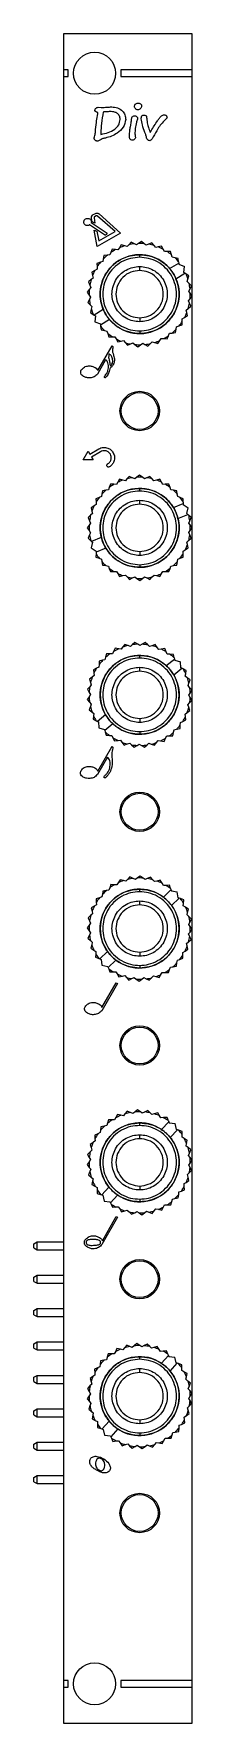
# Model space of a CAD drawing. Extents: x 93 to 106, y 90 to 218.
import ezdxf

# ---------------------------------------------------------------- set-up
doc = ezdxf.new("R2010")
doc.units = 0
doc.layers.get('0').update_dxf_attribs({"linetype": 'CONTINUOUS'})

msp = doc.modelspace()

# ---------------------------------------------------------------- linework, layer by layer
at = {"color": 7, "linetype": 'CONTINUOUS'}
for p, q in [((105.51, 218.38), (95.71, 218.38)), ((95.71, 218.38), (95.71, 215.63)), ((105.51, 215.63), (105.51, 218.38)), ((96.08, 215.63), (95.71, 215.63)), ((95.71, 215.63), (95.71, 215.13)), ((95.71, 215.13), (96.08, 215.13)), ((95.71, 215.13), (95.71, 93.13)), ((96.08, 215.13), (96.08, 215.63)), ((100.08, 215.63), (100.08, 215.13)), ((105.51, 215.63), (100.08, 215.63)), ((100.08, 215.13), (105.51, 215.13)), ((105.51, 215.13), (105.51, 215.63)), ((105.51, 180.81), (105.51, 215.13)), ((98.34, 212.79), (98.57, 212.78)), ((100.84, 211.49), (100.84, 211.49)), ((101.28, 211.69), (101.27, 211.65)), ((98.07, 210.54), (98.11, 210.64)), ((97.89, 204.08), (97.84, 204.34)), ((97.98, 204.63), (98.09, 204.69)), ((98.05, 204.38), (98.1, 203.98)), ((98.19, 204.53), (98.07, 204.46)), ((99.64, 203.35), (98.29, 204.52)), ((98.44, 204.68), (100.06, 203.22)), ((98.84, 203.09), (97.69, 203.85)), ((97.82, 204.02), (98.97, 203.26)), ((98.1, 203.98), (97.89, 204.08)), ((98.28, 202.21), (98.04, 203.45)), ((98.04, 203.45), (98.25, 203.36)), ((98.25, 203.36), (98.39, 202.63)), ((100.06, 203.22), (98.28, 202.21)), ((98.39, 202.63), (99.64, 203.35)), ((99.41, 201.99), (99.31, 201.74)), ((99.67, 201.97), (99.41, 201.99)), ((99.86, 201.95), (99.67, 201.97)), ((99.97, 202.11), (99.86, 201.95)), ((100.11, 202.33), (99.97, 202.11)), ((100.37, 202.26), (100.11, 202.33)), ((100.55, 202.21), (100.37, 202.26)), ((100.68, 202.34), (100.55, 202.21)), ((100.87, 202.53), (100.68, 202.34)), ((101.11, 202.41), (100.87, 202.53)), ((101.28, 202.32), (101.11, 202.41)), ((101.43, 202.43), (101.28, 202.32)), ((101.65, 202.58), (101.43, 202.43)), ((101.86, 202.41), (101.65, 202.58)), ((102.01, 202.3), (101.86, 202.41)), ((102.19, 202.37), (102.01, 202.3)), ((102.43, 202.47), (102.19, 202.37)), ((102.6, 202.27), (102.43, 202.47)), ((102.73, 202.13), (102.6, 202.27)), ((102.91, 202.17), (102.73, 202.13)), ((103.17, 202.22), (102.91, 202.17)), ((103.3, 201.99), (103.17, 202.22)), ((103.39, 201.82), (103.3, 201.99)), ((103.58, 201.82), (103.39, 201.82)), ((103.85, 201.82), (103.58, 201.82)), ((103.93, 201.57), (103.85, 201.82)), ((98.27, 200.47), (98.1, 200.38)), ((98.52, 201.01), (98.26, 200.92)), ((98.26, 200.92), (98.27, 200.66)), ((98.27, 200.66), (98.27, 200.47)), ((98.7, 201.06), (98.52, 201.01)), ((98.73, 201.25), (98.7, 201.06)), ((98.78, 201.51), (98.73, 201.25)), ((99.05, 201.54), (98.78, 201.51)), ((99.23, 201.57), (99.05, 201.54)), ((99.31, 201.74), (99.23, 201.57)), ((101.51, 201.38), (101.51, 201.58)), ((101.51, 200.38), (101.51, 200.68)), ((103.79, 200.52), (104.48, 200.94)), ((103.99, 201.39), (103.93, 201.57)), ((104.18, 201.35), (103.99, 201.39)), ((104.44, 201.3), (104.18, 201.35)), ((104.47, 201.04), (104.44, 201.3)), ((104.47, 201.04), (104.48, 200.94)), ((104.48, 200.94), (104.49, 200.85)), ((104.49, 200.85), (104.91, 200.68)), ((104.88, 200.23), (104.91, 200.68)), ((97.82, 199.68), (97.61, 199.51)), ((97.61, 199.51), (97.72, 199.26)), ((97.72, 199.26), (97.79, 199.09)), ((97.96, 199.8), (97.82, 199.68)), ((98.1, 200.38), (97.87, 200.25)), ((97.87, 200.25), (97.92, 199.99)), ((97.92, 199.99), (97.96, 199.8)), ((104.27, 199.75), (104.95, 200.18)), ((104.95, 200.18), (104.88, 200.23)), ((105.03, 200.12), (104.95, 200.18)), ((105.26, 199.98), (105.03, 200.12)), ((105.13, 199.54), (105.18, 199.72)), ((105.27, 199.4), (105.13, 199.54)), ((105.18, 199.72), (105.26, 199.98)), ((105.46, 199.22), (105.27, 199.4)), ((105.34, 198.98), (105.46, 199.22)), ((97.67, 198.94), (97.51, 198.73)), ((97.51, 198.73), (97.66, 198.51)), ((97.68, 198.18), (97.56, 197.95)), ((97.56, 197.95), (97.74, 197.76)), ((97.66, 198.51), (97.76, 198.35)), ((97.79, 199.09), (97.67, 198.94)), ((97.76, 198.35), (97.68, 198.18)), ((105.22, 198.08), (105.34, 198.23)), ((105.3, 197.9), (105.22, 198.08)), ((105.25, 198.81), (105.34, 198.98)), ((105.36, 198.65), (105.25, 198.81)), ((105.4, 197.66), (105.3, 197.9)), ((105.34, 198.23), (105.5, 198.43)), ((105.5, 198.43), (105.36, 198.65)), ((97.74, 197.76), (97.88, 197.63)), ((97.83, 197.44), (97.76, 197.19)), ((97.76, 197.19), (97.98, 197.04)), ((97.88, 197.63), (97.83, 197.44)), ((97.98, 197.04), (98.06, 196.99)), ((98.74, 197.41), (98.06, 196.99)), ((98.06, 196.99), (98.14, 196.94)), ((98.14, 196.94), (98.1, 196.48)), ((99.22, 196.64), (98.53, 196.22)), ((101.51, 196.78), (101.51, 196.48)), ((104.75, 196.69), (104.91, 196.79)), ((104.75, 196.5), (104.75, 196.69)), ((104.91, 196.79), (105.14, 196.92)), ((105.05, 197.36), (105.2, 197.49)), ((105.09, 197.18), (105.05, 197.36)), ((105.14, 196.92), (105.09, 197.18)), ((105.2, 197.49), (105.4, 197.66)), ((98.1, 196.48), (98.52, 196.31)), ((98.52, 196.31), (98.53, 196.22)), ((98.53, 196.22), (98.54, 196.12)), ((98.54, 196.12), (98.58, 195.86)), ((98.58, 195.86), (98.84, 195.81)), ((98.84, 195.81), (99.02, 195.77)), ((99.02, 195.77), (99.08, 195.59)), ((99.08, 195.59), (99.16, 195.34)), ((99.16, 195.34), (99.43, 195.34)), ((99.43, 195.34), (99.62, 195.34)), ((99.62, 195.34), (99.71, 195.18)), ((101.51, 195.78), (101.51, 195.58)), ((103.6, 195.18), (103.7, 195.42)), ((103.7, 195.42), (103.78, 195.6)), ((103.78, 195.6), (103.97, 195.62)), ((103.97, 195.62), (104.23, 195.65)), ((104.23, 195.65), (104.28, 195.91)), ((104.28, 195.91), (104.32, 196.1)), ((104.32, 196.1), (104.5, 196.16)), ((104.5, 196.16), (104.75, 196.24)), ((104.75, 196.24), (104.75, 196.5)), ((98.33, 192.76), (99.41, 194.64)), ((99.41, 194.64), (99.45, 194.61)), ((99.48, 194.55), (99.47, 194.53)), ((99.48, 194.55), (99.48, 194.55)), ((99.48, 194.55), (99.48, 194.55)), ((99.71, 195.18), (99.84, 194.94)), ((99.84, 194.94), (100.1, 195)), ((100.1, 195), (100.29, 195.04)), ((100.29, 195.04), (100.41, 194.89)), ((100.41, 194.89), (100.58, 194.69)), ((100.58, 194.69), (100.83, 194.79)), ((100.83, 194.79), (101, 194.87)), ((101, 194.87), (101.15, 194.75)), ((101.15, 194.75), (101.36, 194.58)), ((101.36, 194.58), (101.58, 194.73)), ((101.58, 194.73), (101.74, 194.84)), ((101.74, 194.84), (101.91, 194.75)), ((101.91, 194.75), (102.14, 194.63)), ((102.14, 194.63), (102.33, 194.82)), ((102.33, 194.82), (102.46, 194.96)), ((102.46, 194.96), (102.65, 194.9)), ((102.65, 194.9), (102.9, 194.83)), ((102.9, 194.83), (103.05, 195.05)), ((103.05, 195.05), (103.15, 195.21)), ((103.15, 195.21), (103.34, 195.2)), ((103.34, 195.2), (103.6, 195.18)), ((98.92, 193.57), (98.3, 192.5)), ((99.24, 194), (99.22, 194.01)), ((99.26, 192.94), (99.23, 192.9)), ((99.36, 193.2), (99.4, 193.25)), ((98.84, 192.32), (98.85, 192.34)), ((99.13, 192.56), (99.1, 192.5)), ((97.22, 185.98), (97.59, 186.63)), ((97.59, 186.63), (97.71, 186.41)), ((97.71, 186.41), (98.4, 186.81)), ((98.53, 186.59), (97.84, 186.19)), ((97.97, 185.97), (97.22, 185.98)), ((97.84, 186.19), (97.97, 185.97)), ((99.19, 183.88), (99.13, 183.7)), ((99.28, 184.13), (99.19, 183.88)), ((99.55, 184.12), (99.28, 184.13)), ((99.74, 184.11), (99.55, 184.12)), ((99.84, 184.27), (99.74, 184.11)), ((99.97, 184.5), (99.84, 184.27)), ((100.23, 184.43), (99.97, 184.5)), ((100.42, 184.39), (100.23, 184.43)), ((100.54, 184.53), (100.42, 184.39)), ((100.72, 184.72), (100.54, 184.53)), ((100.96, 184.61), (100.72, 184.72)), ((101.14, 184.53), (100.96, 184.61)), ((101.29, 184.65), (101.14, 184.53)), ((101.5, 184.8), (101.29, 184.65)), ((101.72, 184.65), (101.5, 184.8)), ((101.51, 183.6), (101.51, 183.8)), ((101.87, 184.53), (101.72, 184.65)), ((102.04, 184.61), (101.87, 184.53)), ((102.28, 184.72), (102.04, 184.61)), ((102.46, 184.53), (102.28, 184.72)), ((102.59, 184.39), (102.46, 184.53)), ((102.78, 184.43), (102.59, 184.39)), ((103.04, 184.5), (102.78, 184.43)), ((103.17, 184.27), (103.04, 184.5)), ((103.27, 184.11), (103.17, 184.27)), ((103.46, 184.12), (103.27, 184.11)), ((103.73, 184.13), (103.46, 184.12)), ((103.82, 183.88), (103.73, 184.13)), ((103.88, 183.7), (103.82, 183.88)), ((98.2, 182.57), (98.04, 182.47)), ((98.43, 183.11), (98.18, 183.02)), ((98.18, 183.02), (98.19, 182.76)), ((98.19, 182.76), (98.2, 182.57)), ((98.61, 183.18), (98.43, 183.11)), ((98.64, 183.37), (98.61, 183.18)), ((98.68, 183.63), (98.64, 183.37)), ((98.94, 183.67), (98.68, 183.63)), ((99.13, 183.7), (98.94, 183.67)), ((101.51, 182.6), (101.51, 182.9)), ((104.07, 183.67), (103.88, 183.7)), ((104.33, 183.63), (104.07, 183.67)), ((104.07, 182.35), (104.82, 182.66)), ((104.37, 183.37), (104.33, 183.63)), ((104.4, 183.18), (104.37, 183.37)), ((104.58, 183.12), (104.4, 183.18)), ((104.83, 183.02), (104.58, 183.12)), ((104.82, 182.66), (104.81, 182.57)), ((104.81, 182.57), (105.2, 182.33)), ((104.82, 182.76), (104.83, 183.02)), ((104.82, 182.76), (104.82, 182.66)), ((97.78, 181.76), (97.58, 181.58)), ((97.58, 181.58), (97.69, 181.34)), ((97.69, 181.34), (97.77, 181.17)), ((97.92, 181.89), (97.78, 181.76)), ((98.04, 182.47), (97.81, 182.33)), ((97.81, 182.33), (97.87, 182.07)), ((97.87, 182.07), (97.92, 181.89)), ((104.42, 181.52), (105.16, 181.83)), ((105.09, 181.89), (105.2, 182.33)), ((105.16, 181.83), (105.09, 181.89)), ((105.23, 181.76), (105.16, 181.83)), ((105.43, 181.58), (105.23, 181.76)), ((105.24, 181.17), (105.32, 181.34)), ((105.32, 181.34), (105.43, 181.58)), ((97.66, 181.01), (97.51, 180.8)), ((97.51, 180.8), (97.66, 180.59)), ((97.69, 180.26), (97.58, 180.02)), ((97.58, 180.02), (97.78, 179.84)), ((97.77, 181.17), (97.66, 181.01)), ((97.66, 180.59), (97.77, 180.43)), ((97.77, 180.43), (97.69, 180.26)), ((98.59, 180.08), (97.85, 179.77)), ((105.23, 179.84), (105.43, 180.02)), ((105.35, 181.02), (105.24, 181.17)), ((105.24, 180.44), (105.35, 180.59)), ((105.32, 180.26), (105.24, 180.44)), ((105.43, 180.02), (105.32, 180.26)), ((105.51, 180.8), (105.35, 181.02)), ((105.35, 180.59), (105.51, 180.8)), ((105.51, 93.13), (105.51, 180.8)), ((97.78, 179.84), (97.85, 179.77)), ((97.92, 179.71), (97.81, 179.27)), ((97.81, 179.27), (98.2, 179.03)), ((97.85, 179.77), (97.92, 179.71)), ((98.19, 178.84), (98.18, 178.58)), ((98.2, 178.94), (98.19, 178.84)), ((98.94, 179.25), (98.2, 178.94)), ((98.2, 179.03), (98.2, 178.94)), ((101.51, 179), (101.51, 178.7)), ((104.81, 179.03), (104.98, 179.13)), ((104.82, 178.84), (104.81, 179.03)), ((104.83, 178.58), (104.82, 178.84)), ((104.98, 179.13), (105.2, 179.27)), ((105.09, 179.71), (105.23, 179.84)), ((105.14, 179.53), (105.09, 179.71)), ((105.2, 179.27), (105.14, 179.53)), ((98.18, 178.58), (98.43, 178.49)), ((98.43, 178.49), (98.61, 178.42)), ((98.61, 178.42), (98.64, 178.23)), ((98.64, 178.23), (98.68, 177.97)), ((98.68, 177.97), (98.94, 177.93)), ((98.94, 177.93), (99.13, 177.9)), ((99.13, 177.9), (99.19, 177.72)), ((99.19, 177.72), (99.28, 177.47)), ((99.28, 177.47), (99.55, 177.49)), ((99.55, 177.49), (99.74, 177.49)), ((99.74, 177.49), (99.84, 177.33)), ((99.84, 177.33), (99.98, 177.11)), ((101.51, 178), (101.51, 177.8)), ((103.04, 177.11), (103.18, 177.33)), ((103.18, 177.33), (103.27, 177.49)), ((103.27, 177.49), (103.47, 177.49)), ((103.47, 177.49), (103.73, 177.48)), ((103.73, 177.48), (103.82, 177.72)), ((103.82, 177.72), (103.89, 177.9)), ((103.89, 177.9), (104.07, 177.93)), ((104.07, 177.93), (104.34, 177.97)), ((104.34, 177.97), (104.38, 178.24)), ((104.38, 178.24), (104.41, 178.42)), ((104.41, 178.42), (104.58, 178.49)), ((104.58, 178.49), (104.83, 178.58)), ((99.98, 177.11), (100.23, 177.17)), ((100.23, 177.17), (100.42, 177.21)), ((100.42, 177.21), (100.55, 177.07)), ((100.55, 177.07), (100.73, 176.88)), ((100.73, 176.88), (100.97, 176.99)), ((100.97, 176.99), (101.14, 177.07)), ((101.14, 177.07), (101.29, 176.96)), ((101.29, 176.96), (101.51, 176.8)), ((101.51, 176.8), (101.72, 176.96)), ((101.72, 176.96), (101.87, 177.07)), ((101.87, 177.07), (102.05, 176.99)), ((102.05, 176.99), (102.29, 176.88)), ((102.29, 176.88), (102.47, 177.07)), ((102.47, 177.07), (102.6, 177.21)), ((102.6, 177.21), (102.78, 177.17)), ((102.78, 177.17), (103.04, 177.11)), ((98.92, 170.96), (98.87, 170.77)), ((98.99, 171.21), (98.92, 170.96)), ((99.26, 171.22), (98.99, 171.21)), ((99.45, 171.23), (99.26, 171.22)), ((99.53, 171.4), (99.45, 171.23)), ((99.65, 171.64), (99.53, 171.4)), ((99.91, 171.6), (99.65, 171.64)), ((100.1, 171.58), (99.91, 171.6)), ((100.21, 171.73), (100.1, 171.58)), ((100.37, 171.94), (100.21, 171.73)), ((100.62, 171.85), (100.37, 171.94)), ((100.8, 171.78), (100.62, 171.85)), ((100.94, 171.91), (100.8, 171.78)), ((101.14, 172.08), (100.94, 171.91)), ((101.37, 171.95), (101.14, 172.08)), ((101.53, 171.85), (101.37, 171.95)), ((101.51, 170.9), (101.51, 171.1)), ((101.7, 171.95), (101.53, 171.85)), ((101.93, 172.08), (101.7, 171.95)), ((102.12, 171.9), (101.93, 172.08)), ((102.26, 171.77), (102.12, 171.9)), ((102.44, 171.84), (102.26, 171.77)), ((102.69, 171.92), (102.44, 171.84)), ((102.85, 171.71), (102.69, 171.92)), ((102.97, 171.56), (102.85, 171.71)), ((103.15, 171.58), (102.97, 171.56)), ((103.42, 171.62), (103.15, 171.58)), ((103.53, 171.38), (103.42, 171.62)), ((103.61, 171.2), (103.53, 171.38)), ((103.8, 171.19), (103.61, 171.2)), ((104.07, 171.17), (103.8, 171.19)), ((104.13, 170.92), (104.07, 171.17)), ((104.13, 170.92), (104.15, 170.82)), ((98.23, 170.13), (97.99, 170.01)), ((97.99, 170.01), (98.03, 169.75)), ((98.03, 169.75), (98.05, 169.56)), ((98.4, 170.21), (98.23, 170.13)), ((98.42, 170.4), (98.4, 170.21)), ((98.43, 170.66), (98.42, 170.4)), ((98.69, 170.73), (98.43, 170.66)), ((98.87, 170.77), (98.69, 170.73)), ((101.51, 169.9), (101.51, 170.2)), ((103.53, 170.32), (104.15, 170.82)), ((104.1, 169.62), (104.72, 170.12)), ((104.15, 170.82), (104.18, 170.73)), ((104.18, 170.73), (104.62, 170.62)), ((104.64, 170.16), (104.62, 170.62)), ((104.72, 170.12), (104.64, 170.16)), ((104.81, 170.08), (104.72, 170.12)), ((105.05, 169.96), (104.81, 170.08)), ((104.98, 169.51), (105.01, 169.7)), ((105.01, 169.7), (105.05, 169.96)), ((97.71, 168.72), (97.53, 168.52)), ((97.53, 168.52), (97.66, 168.29)), ((97.9, 169.45), (97.69, 169.29)), ((97.69, 169.29), (97.77, 169.04)), ((97.83, 168.86), (97.71, 168.72)), ((97.77, 169.04), (97.83, 168.86)), ((98.05, 169.56), (97.9, 169.45)), ((105.13, 169.4), (104.98, 169.51)), ((105.34, 169.23), (105.13, 169.4)), ((105.19, 168.81), (105.25, 168.99)), ((105.31, 168.66), (105.19, 168.81)), ((105.25, 168.99), (105.34, 169.23)), ((105.49, 168.46), (105.31, 168.66)), ((105.35, 168.24), (105.49, 168.46)), ((97.66, 167.96), (97.52, 167.74)), ((97.52, 167.74), (97.7, 167.54)), ((97.66, 168.29), (97.76, 168.13)), ((97.76, 168.13), (97.66, 167.96)), ((97.76, 167.22), (97.67, 166.97)), ((97.7, 167.54), (97.82, 167.4)), ((97.82, 167.4), (97.76, 167.22)), ((105.18, 167.34), (105.31, 167.48)), ((105.24, 167.16), (105.18, 167.34)), ((105.33, 166.91), (105.24, 167.16)), ((105.26, 168.07), (105.35, 168.24)), ((105.35, 167.91), (105.26, 168.07)), ((105.31, 167.48), (105.48, 167.68)), ((105.48, 167.68), (105.35, 167.91)), ((97.67, 166.97), (97.88, 166.81)), ((97.88, 166.81), (98.03, 166.69)), ((98, 166.5), (97.96, 166.24)), ((97.96, 166.24), (98.2, 166.12)), ((98.03, 166.69), (98, 166.5)), ((98.2, 166.12), (98.29, 166.08)), ((98.92, 166.59), (98.29, 166.08)), ((98.29, 166.08), (98.37, 166.04)), ((98.37, 166.04), (98.4, 165.59)), ((99.48, 165.89), (98.86, 165.38)), ((101.51, 166.3), (101.51, 166)), ((104.58, 165.54), (104.6, 165.81)), ((104.6, 165.81), (104.61, 166)), ((104.61, 166), (104.78, 166.08)), ((104.78, 166.08), (105.02, 166.19)), ((104.96, 166.64), (105.11, 166.75)), ((104.99, 166.45), (104.96, 166.64)), ((105.02, 166.19), (104.99, 166.45)), ((105.11, 166.75), (105.33, 166.91)), ((98.4, 165.59), (98.84, 165.47)), ((98.84, 165.47), (98.86, 165.38)), ((98.86, 165.38), (98.88, 165.28)), ((98.88, 165.28), (98.95, 165.03)), ((98.95, 165.03), (99.21, 165.01)), ((99.21, 165.01), (99.4, 165)), ((99.4, 165), (99.48, 164.83)), ((99.48, 164.83), (99.59, 164.59)), ((99.59, 164.59), (99.86, 164.62)), ((99.86, 164.62), (100.05, 164.65)), ((100.05, 164.65), (100.16, 164.49)), ((100.16, 164.49), (100.32, 164.28)), ((101.51, 165.3), (101.51, 165.1)), ((102.8, 164.48), (102.92, 164.63)), ((102.92, 164.63), (103.1, 164.6)), ((103.1, 164.6), (103.37, 164.56)), ((103.37, 164.56), (103.48, 164.8)), ((103.48, 164.8), (103.57, 164.97)), ((103.57, 164.97), (103.76, 164.98)), ((103.76, 164.98), (104.02, 164.99)), ((104.02, 164.99), (104.09, 165.25)), ((104.09, 165.25), (104.14, 165.43)), ((104.14, 165.43), (104.32, 165.48)), ((104.32, 165.48), (104.58, 165.54)), ((99.06, 163.37), (98.29, 162.04)), ((98.32, 162.3), (99.38, 164.14)), ((99.42, 164.15), (99.44, 164.14)), ((100.32, 164.28), (100.57, 164.37)), ((100.57, 164.37), (100.75, 164.43)), ((100.75, 164.43), (100.89, 164.3)), ((100.89, 164.3), (101.09, 164.12)), ((101.09, 164.12), (101.31, 164.26)), ((101.31, 164.26), (101.48, 164.35)), ((101.48, 164.35), (101.64, 164.25)), ((101.64, 164.25), (101.87, 164.12)), ((101.87, 164.12), (102.07, 164.29)), ((102.07, 164.29), (102.21, 164.42)), ((102.21, 164.42), (102.39, 164.35)), ((102.39, 164.35), (102.64, 164.27)), ((102.64, 164.27), (102.8, 164.48)), ((99.23, 162.2), (99.22, 162.18)), ((100.77, 154.25), (100.59, 154.06)), ((101.01, 154.14), (100.77, 154.25)), ((101.55, 154.32), (101.34, 154.17)), ((101.77, 154.16), (101.55, 154.32)), ((102.33, 154.23), (102.09, 154.13)), ((102.51, 154.04), (102.33, 154.23)), ((98.67, 152.92), (98.64, 152.73)), ((98.71, 153.18), (98.67, 152.92)), ((98.97, 153.22), (98.71, 153.18)), ((99.16, 153.25), (98.97, 153.22)), ((99.23, 153.43), (99.16, 153.25)), ((99.32, 153.67), (99.23, 153.43)), ((99.59, 153.66), (99.32, 153.67)), ((99.78, 153.65), (99.59, 153.66)), ((99.88, 153.81), (99.78, 153.65)), ((100.02, 154.03), (99.88, 153.81)), ((100.28, 153.97), (100.02, 154.03)), ((100.46, 153.92), (100.28, 153.97)), ((100.59, 154.06), (100.46, 153.92)), ((101.18, 154.06), (101.01, 154.14)), ((101.34, 154.17), (101.18, 154.06)), ((101.51, 153.12), (101.51, 153.32)), ((101.92, 154.05), (101.77, 154.16)), ((102.09, 154.13), (101.92, 154.05)), ((102.64, 153.9), (102.51, 154.04)), ((102.82, 153.94), (102.64, 153.9)), ((103.08, 154), (102.82, 153.94)), ((103.22, 153.77), (103.08, 154)), ((103.31, 153.61), (103.22, 153.77)), ((103.5, 153.61), (103.31, 153.61)), ((103.31, 152.72), (103.89, 153.28)), ((103.77, 153.62), (103.5, 153.61)), ((103.86, 153.37), (103.77, 153.62)), ((103.86, 153.37), (103.89, 153.28)), ((103.89, 153.28), (103.92, 153.19)), ((103.92, 153.19), (104.37, 153.12)), ((104.43, 152.67), (104.37, 153.12)), ((98.06, 152.03), (97.83, 151.9)), ((97.83, 151.9), (97.89, 151.64)), ((97.89, 151.64), (97.93, 151.45)), ((98.22, 152.13), (98.06, 152.03)), ((98.46, 152.67), (98.21, 152.58)), ((98.21, 152.58), (98.21, 152.32)), ((98.21, 152.32), (98.22, 152.13)), ((98.64, 152.73), (98.46, 152.67)), ((101.51, 152.12), (101.51, 152.42)), ((103.94, 152.07), (104.52, 152.63)), ((104.52, 152.63), (104.43, 152.67)), ((104.61, 152.6), (104.52, 152.63)), ((104.86, 152.5), (104.61, 152.6)), ((104.83, 152.05), (104.84, 152.24)), ((105, 151.95), (104.83, 152.05)), ((104.84, 152.24), (104.86, 152.5)), ((105.22, 151.81), (105, 151.95)), ((105.15, 151.55), (105.22, 151.81)), ((97.66, 150.58), (97.51, 150.37)), ((97.51, 150.37), (97.66, 150.15)), ((97.79, 151.33), (97.59, 151.15)), ((97.59, 151.15), (97.7, 150.91)), ((97.78, 150.73), (97.66, 150.58)), ((97.7, 150.91), (97.78, 150.73)), ((97.93, 151.45), (97.79, 151.33)), ((105.11, 151.37), (105.15, 151.55)), ((105.25, 151.24), (105.11, 151.37)), ((105.24, 150.64), (105.32, 150.82)), ((105.35, 150.49), (105.24, 150.64)), ((105.44, 151.05), (105.25, 151.24)), ((105.32, 150.82), (105.44, 151.05)), ((105.51, 150.27), (105.35, 150.49)), ((97.69, 149.83), (97.57, 149.59)), ((97.57, 149.59), (97.77, 149.41)), ((97.66, 150.15), (97.77, 150)), ((97.77, 150), (97.69, 149.83)), ((97.77, 149.41), (97.9, 149.28)), ((97.86, 149.09), (97.79, 148.84)), ((97.9, 149.28), (97.86, 149.09)), ((105.08, 149.19), (105.22, 149.32)), ((105.12, 149), (105.08, 149.19)), ((105.22, 149.32), (105.42, 149.49)), ((105.23, 149.91), (105.35, 150.06)), ((105.31, 149.74), (105.23, 149.91)), ((105.42, 149.49), (105.31, 149.74)), ((105.35, 150.06), (105.51, 150.27)), ((97.79, 148.84), (98.02, 148.69)), ((98.02, 148.69), (98.18, 148.59)), ((98.17, 148.4), (98.15, 148.14)), ((98.15, 148.14), (98.4, 148.04)), ((98.18, 148.59), (98.17, 148.4)), ((98.4, 148.04), (98.49, 148.01)), ((99.07, 148.57), (98.49, 148.01)), ((98.49, 148.01), (98.58, 147.98)), ((98.58, 147.98), (98.64, 147.53)), ((99.7, 147.93), (99.12, 147.37)), ((101.51, 148.52), (101.51, 148.22)), ((104.34, 147.72), (104.38, 147.91)), ((104.38, 147.91), (104.56, 147.97)), ((104.56, 147.97), (104.8, 148.06)), ((104.79, 148.51), (104.96, 148.61)), ((104.8, 148.32), (104.79, 148.51)), ((104.8, 148.06), (104.8, 148.32)), ((104.96, 148.61), (105.18, 148.75)), ((105.18, 148.75), (105.12, 149)), ((98.64, 147.53), (99.09, 147.45)), ((99.09, 147.45), (99.12, 147.37)), ((99.12, 147.37), (99.16, 147.27)), ((99.16, 147.27), (99.24, 147.02)), ((99.24, 147.02), (99.51, 147.03)), ((99.51, 147.03), (99.7, 147.04)), ((99.7, 147.04), (99.8, 146.87)), ((99.8, 146.87), (99.93, 146.64)), ((99.93, 146.64), (100.19, 146.7)), ((100.19, 146.7), (100.37, 146.75)), ((100.37, 146.75), (100.5, 146.6)), ((100.5, 146.6), (100.68, 146.41)), ((100.68, 146.41), (100.92, 146.52)), ((100.92, 146.52), (101.09, 146.59)), ((101.09, 146.59), (101.25, 146.48)), ((101.51, 147.52), (101.51, 147.32)), ((101.67, 146.47), (101.83, 146.59)), ((101.83, 146.59), (102, 146.5)), ((102, 146.5), (102.24, 146.39)), ((102.24, 146.39), (102.42, 146.58)), ((102.42, 146.58), (102.55, 146.72)), ((102.55, 146.72), (102.74, 146.67)), ((102.74, 146.67), (102.99, 146.61)), ((102.99, 146.61), (103.13, 146.83)), ((103.13, 146.83), (103.23, 146.99)), ((103.23, 146.99), (103.42, 146.98)), ((103.42, 146.98), (103.69, 146.97)), ((103.69, 146.97), (103.78, 147.22)), ((103.78, 147.22), (103.85, 147.39)), ((103.85, 147.39), (104.04, 147.42)), ((104.04, 147.42), (104.3, 147.46)), ((104.3, 147.46), (104.34, 147.72)), ((99.81, 146.14), (98.62, 144.07)), ((98.64, 144.33), (99.72, 146.2)), ((99.72, 146.2), (99.81, 146.14)), ((101.25, 146.48), (101.46, 146.32)), ((101.46, 146.32), (101.67, 146.47)), ((100.39, 136.23), (100.27, 136.08)), ((100.56, 136.43), (100.39, 136.23)), ((100.8, 136.33), (100.56, 136.43)), ((100.98, 136.25), (100.8, 136.33)), ((101.13, 136.37), (100.98, 136.25)), ((101.34, 136.54), (101.13, 136.37)), ((101.56, 136.39), (101.34, 136.54)), ((101.71, 136.29), (101.56, 136.39)), ((101.88, 136.37), (101.71, 136.29)), ((102.12, 136.49), (101.88, 136.37)), ((102.31, 136.31), (102.12, 136.49)), ((102.44, 136.17), (102.31, 136.31)), ((102.62, 136.23), (102.44, 136.17)), ((102.88, 136.3), (102.62, 136.23)), ((103.03, 136.08), (102.88, 136.3)), ((98.53, 134.98), (98.51, 134.8)), ((98.56, 135.25), (98.53, 134.98)), ((98.82, 135.3), (98.56, 135.25)), ((99.01, 135.34), (98.82, 135.3)), ((99.06, 135.52), (99.01, 135.34)), ((99.14, 135.77), (99.06, 135.52)), ((99.41, 135.77), (99.14, 135.77)), ((99.6, 135.77), (99.41, 135.77)), ((99.69, 135.94), (99.6, 135.77)), ((99.82, 136.17), (99.69, 135.94)), ((100.08, 136.12), (99.82, 136.17)), ((100.27, 136.08), (100.08, 136.12)), ((101.51, 135.34), (101.51, 135.54)), ((103.13, 135.92), (103.03, 136.08)), ((103.32, 135.94), (103.13, 135.92)), ((103.18, 135.03), (103.72, 135.62)), ((103.59, 135.96), (103.32, 135.94)), ((103.69, 135.71), (103.59, 135.96)), ((103.69, 135.71), (103.72, 135.62)), ((103.72, 135.62), (103.76, 135.54)), ((103.76, 135.54), (104.21, 135.49)), ((103.84, 134.42), (104.39, 135.01)), ((104.3, 135.04), (104.21, 135.49)), ((104.39, 135.01), (104.3, 135.04)), ((104.48, 134.98), (104.39, 135.01)), ((104.73, 134.9), (104.48, 134.98)), ((97.97, 134.06), (97.75, 133.91)), ((97.75, 133.91), (97.82, 133.66)), ((97.82, 133.66), (97.87, 133.48)), ((98.13, 134.17), (97.97, 134.06)), ((98.33, 134.72), (98.09, 134.62)), ((98.09, 134.62), (98.11, 134.36)), ((98.11, 134.36), (98.13, 134.17)), ((98.51, 134.8), (98.33, 134.72)), ((101.51, 134.34), (101.51, 134.64)), ((104.73, 134.64), (104.73, 134.9)), ((104.74, 134.45), (104.73, 134.64)), ((104.9, 134.36), (104.74, 134.45)), ((105.13, 134.23), (104.9, 134.36)), ((105.05, 133.78), (105.08, 133.97)), ((105.19, 133.66), (105.05, 133.78)), ((105.08, 133.97), (105.13, 134.23)), ((105.39, 133.49), (105.19, 133.66)), ((97.66, 132.59), (97.51, 132.37)), ((97.51, 132.37), (97.67, 132.16)), ((97.74, 133.34), (97.55, 133.15)), ((97.55, 133.15), (97.67, 132.92)), ((97.76, 132.75), (97.66, 132.59)), ((97.67, 132.92), (97.76, 132.75)), ((97.87, 133.48), (97.74, 133.34)), ((105.22, 133.07), (105.29, 133.24)), ((105.34, 132.92), (105.22, 133.07)), ((105.25, 132.33), (105.36, 132.49)), ((105.29, 133.24), (105.39, 133.49)), ((105.5, 132.71), (105.34, 132.92)), ((105.36, 132.49), (105.5, 132.71)), ((97.72, 131.84), (97.62, 131.6)), ((97.62, 131.6), (97.82, 131.42)), ((97.67, 132.16), (97.79, 132.02)), ((97.79, 132.02), (97.72, 131.84)), ((97.82, 131.42), (97.97, 131.3)), ((97.93, 131.11), (97.88, 130.86)), ((97.97, 131.3), (97.93, 131.11)), ((105.04, 131.02), (105.26, 131.17)), ((105.14, 131.61), (105.27, 131.74)), ((105.19, 131.42), (105.14, 131.61)), ((105.26, 131.17), (105.19, 131.42)), ((105.34, 132.16), (105.25, 132.33)), ((105.27, 131.74), (105.46, 131.93)), ((105.46, 131.93), (105.34, 132.16)), ((97.88, 130.86), (98.11, 130.73)), ((98.11, 130.73), (98.28, 130.63)), ((98.28, 130.63), (98.28, 130.44)), ((98.28, 130.44), (98.28, 130.18)), ((98.28, 130.18), (98.53, 130.1)), ((98.53, 130.1), (98.62, 130.07)), ((99.17, 130.66), (98.62, 130.07)), ((98.62, 130.07), (98.71, 130.04)), ((98.71, 130.04), (98.8, 129.6)), ((99.83, 130.05), (99.29, 129.46)), ((101.51, 130.74), (101.51, 130.44)), ((104.19, 129.78), (104.45, 129.84)), ((104.45, 129.84), (104.48, 130.1)), ((104.48, 130.1), (104.5, 130.29)), ((104.5, 130.29), (104.68, 130.36)), ((104.68, 130.36), (104.92, 130.46)), ((104.89, 130.92), (105.04, 131.02)), ((104.9, 130.73), (104.89, 130.92)), ((104.92, 130.46), (104.9, 130.73)), ((98.8, 129.6), (99.25, 129.54)), ((99.25, 129.54), (99.29, 129.46)), ((99.29, 129.46), (99.33, 129.37)), ((99.33, 129.37), (99.43, 129.12)), ((99.43, 129.12), (99.69, 129.15)), ((99.69, 129.15), (99.88, 129.16)), ((99.88, 129.16), (99.99, 129)), ((99.99, 129), (100.13, 128.78)), ((100.13, 128.78), (100.39, 128.86)), ((100.39, 128.86), (100.57, 128.91)), ((100.57, 128.91), (100.71, 128.78)), ((100.71, 128.78), (100.89, 128.59)), ((100.89, 128.59), (101.13, 128.71)), ((101.13, 128.71), (101.3, 128.8)), ((101.3, 128.8), (101.46, 128.69)), ((101.46, 128.69), (101.68, 128.54)), ((101.51, 129.74), (101.51, 129.54)), ((101.68, 128.54), (101.88, 128.71)), ((101.88, 128.71), (102.03, 128.83)), ((102.03, 128.83), (102.21, 128.76)), ((102.21, 128.76), (102.45, 128.65)), ((102.45, 128.65), (102.62, 128.86)), ((102.62, 128.86), (102.75, 129)), ((102.75, 129), (102.93, 128.97)), ((102.93, 128.97), (103.19, 128.91)), ((103.19, 128.91), (103.32, 129.15)), ((103.32, 129.15), (103.41, 129.31)), ((103.41, 129.31), (103.6, 129.31)), ((103.6, 129.31), (103.87, 129.31)), ((103.87, 129.31), (103.95, 129.56)), ((103.95, 129.56), (104.01, 129.75)), ((104.01, 129.75), (104.19, 129.78)), ((99.83, 128.36), (98.64, 126.3)), ((98.67, 126.57), (99.73, 128.41)), ((99.73, 128.41), (99.83, 128.36)), ((93.45, 126.35), (93.71, 126.5)), ((93.45, 126.03), (93.45, 126.35)), ((93.45, 126.03), (93.71, 125.89)), ((93.71, 125.89), (93.71, 126.5)), ((93.71, 126.5), (95.71, 126.5)), ((93.71, 125.89), (95.71, 125.89)), ((93.45, 123.81), (93.71, 123.96)), ((93.45, 123.49), (93.45, 123.81)), ((93.45, 123.49), (93.71, 123.35)), ((93.71, 123.35), (93.71, 123.96)), ((93.71, 123.96), (95.71, 123.96)), ((93.71, 123.35), (95.71, 123.35)), ((93.45, 121.27), (93.71, 121.42)), ((93.45, 120.95), (93.45, 121.27)), ((93.45, 120.95), (93.71, 120.81)), ((93.71, 120.81), (93.71, 121.42)), ((93.71, 121.42), (95.71, 121.42)), ((93.71, 120.81), (95.71, 120.81)), ((93.45, 118.73), (93.71, 118.88)), ((93.45, 118.41), (93.45, 118.73)), ((93.45, 118.41), (93.71, 118.27)), ((93.71, 118.27), (93.71, 118.88)), ((93.71, 118.88), (95.71, 118.88)), ((93.71, 118.27), (95.71, 118.27)), ((99.78, 118.37), (99.66, 118.14)), ((100.04, 118.32), (99.78, 118.37)), ((100.23, 118.29), (100.04, 118.32)), ((100.35, 118.43), (100.23, 118.29)), ((100.52, 118.64), (100.35, 118.43)), ((100.77, 118.54), (100.52, 118.64)), ((100.94, 118.47), (100.77, 118.54)), ((101.09, 118.59), (100.94, 118.47)), ((101.3, 118.76), (101.09, 118.59)), ((101.52, 118.61), (101.3, 118.76)), ((101.68, 118.51), (101.52, 118.61)), ((101.85, 118.6), (101.68, 118.51)), ((102.08, 118.72), (101.85, 118.6)), ((102.27, 118.53), (102.08, 118.72)), ((102.41, 118.4), (102.27, 118.53)), ((102.59, 118.46), (102.41, 118.4)), ((102.84, 118.53), (102.59, 118.46)), ((102.99, 118.31), (102.84, 118.53)), ((103.1, 118.16), (102.99, 118.31)), ((98.49, 116.99), (98.31, 116.91)), ((98.51, 117.18), (98.49, 116.99)), ((98.53, 117.44), (98.51, 117.18)), ((98.79, 117.49), (98.53, 117.44)), ((98.98, 117.53), (98.79, 117.49)), ((99.04, 117.71), (98.98, 117.53)), ((99.11, 117.97), (99.04, 117.71)), ((99.38, 117.97), (99.11, 117.97)), ((99.57, 117.97), (99.38, 117.97)), ((99.66, 118.14), (99.57, 117.97)), ((101.51, 117.56), (101.51, 117.76)), ((103.29, 118.17), (103.1, 118.16)), ((103.16, 117.27), (103.69, 117.86)), ((103.55, 118.2), (103.29, 118.17)), ((103.66, 117.95), (103.55, 118.2)), ((103.66, 117.95), (103.69, 117.86)), ((103.69, 117.86), (103.73, 117.78)), ((103.73, 117.78), (104.18, 117.73)), ((103.83, 116.66), (104.36, 117.26)), ((104.28, 117.29), (104.18, 117.73)), ((104.36, 117.26), (104.28, 117.29)), ((104.46, 117.23), (104.36, 117.26)), ((104.71, 117.15), (104.46, 117.23)), ((104.71, 116.89), (104.71, 117.15)), ((93.45, 116.19), (93.71, 116.34)), ((93.45, 115.87), (93.45, 116.19)), ((93.45, 115.87), (93.71, 115.73)), ((93.71, 115.73), (93.71, 116.34)), ((93.71, 116.34), (95.71, 116.34)), ((93.71, 115.73), (95.71, 115.73)), ((97.87, 115.66), (97.73, 115.53)), ((97.95, 116.25), (97.74, 116.1)), ((97.74, 116.1), (97.81, 115.84)), ((97.81, 115.84), (97.87, 115.66)), ((98.11, 116.35), (97.95, 116.25)), ((98.31, 116.91), (98.07, 116.81)), ((98.07, 116.81), (98.09, 116.54)), ((98.09, 116.54), (98.11, 116.35)), ((101.51, 116.56), (101.51, 116.86)), ((104.72, 116.7), (104.71, 116.89)), ((104.88, 116.61), (104.72, 116.7)), ((105.12, 116.48), (104.88, 116.61)), ((105.03, 116.04), (105.07, 116.22)), ((105.18, 115.91), (105.03, 116.04)), ((105.07, 116.22), (105.12, 116.48)), ((105.38, 115.74), (105.18, 115.91)), ((105.28, 115.5), (105.38, 115.74)), ((97.66, 114.77), (97.51, 114.55)), ((97.51, 114.55), (97.68, 114.35)), ((97.73, 115.53), (97.55, 115.34)), ((97.55, 115.34), (97.67, 115.1)), ((97.76, 114.93), (97.66, 114.77)), ((97.67, 115.1), (97.76, 114.93)), ((105.21, 115.32), (105.28, 115.5)), ((105.33, 115.18), (105.21, 115.32)), ((105.25, 114.59), (105.36, 114.75)), ((105.34, 114.42), (105.25, 114.59)), ((105.5, 114.97), (105.33, 115.18)), ((105.46, 114.19), (105.34, 114.42)), ((105.36, 114.75), (105.5, 114.97)), ((93.45, 113.65), (93.71, 113.8)), ((93.45, 113.33), (93.45, 113.65)), ((93.45, 113.33), (93.71, 113.19)), ((93.71, 113.19), (93.71, 113.8)), ((93.71, 113.8), (95.71, 113.8)), ((93.71, 113.19), (95.71, 113.19)), ((97.73, 114.02), (97.63, 113.78)), ((97.63, 113.78), (97.83, 113.61)), ((97.68, 114.35), (97.8, 114.2)), ((97.8, 114.2), (97.73, 114.02)), ((97.83, 113.61), (97.98, 113.49)), ((97.94, 113.3), (97.9, 113.04)), ((97.98, 113.49), (97.94, 113.3)), ((104.9, 113.17), (105.06, 113.28)), ((104.92, 112.98), (104.9, 113.17)), ((105.06, 113.28), (105.28, 113.43)), ((105.15, 113.86), (105.28, 114)), ((105.2, 113.68), (105.15, 113.86)), ((105.28, 113.43), (105.2, 113.68)), ((105.28, 114), (105.46, 114.19)), ((97.9, 113.04), (98.13, 112.91)), ((98.13, 112.91), (98.3, 112.82)), ((98.3, 112.82), (98.3, 112.63)), ((98.3, 112.63), (98.3, 112.37)), ((98.3, 112.37), (98.55, 112.29)), ((98.55, 112.29), (98.65, 112.26)), ((99.19, 112.86), (98.65, 112.26)), ((98.65, 112.26), (98.74, 112.23)), ((98.74, 112.23), (98.83, 111.79)), ((99.86, 112.26), (99.32, 111.66)), ((101.51, 112.96), (101.51, 112.66)), ((101.51, 111.96), (101.51, 111.76)), ((103.9, 111.56), (103.98, 111.81)), ((103.98, 111.81), (104.03, 111.99)), ((104.03, 111.99), (104.22, 112.03)), ((104.22, 112.03), (104.48, 112.08)), ((104.48, 112.08), (104.51, 112.35)), ((104.51, 112.35), (104.52, 112.54)), ((104.52, 112.54), (104.7, 112.61)), ((104.7, 112.61), (104.94, 112.72)), ((104.94, 112.72), (104.92, 112.98)), ((93.45, 111.11), (93.71, 111.26)), ((93.45, 110.79), (93.45, 111.11)), ((93.45, 110.79), (93.71, 110.65)), ((93.71, 110.65), (93.71, 111.26)), ((93.71, 111.26), (95.71, 111.26)), ((93.71, 110.65), (95.71, 110.65)), ((98.83, 111.79), (99.28, 111.74)), ((99.28, 111.74), (99.32, 111.66)), ((99.32, 111.66), (99.36, 111.57)), ((99.36, 111.57), (99.46, 111.32)), ((99.46, 111.32), (99.72, 111.35)), ((99.72, 111.35), (99.91, 111.37)), ((99.91, 111.37), (100.02, 111.21)), ((100.02, 111.21), (100.17, 110.99)), ((100.17, 110.99), (100.42, 111.07)), ((100.42, 111.07), (100.61, 111.12)), ((100.61, 111.12), (100.74, 110.99)), ((100.74, 110.99), (100.93, 110.8)), ((100.93, 110.8), (101.17, 110.93)), ((101.17, 110.93), (101.33, 111.02)), ((101.33, 111.02), (101.49, 110.91)), ((101.49, 110.91), (101.71, 110.77)), ((101.71, 110.77), (101.92, 110.93)), ((101.92, 110.93), (102.07, 111.05)), ((102.07, 111.05), (102.24, 110.98)), ((102.24, 110.98), (102.49, 110.88)), ((102.49, 110.88), (102.66, 111.09)), ((102.66, 111.09), (102.78, 111.23)), ((102.78, 111.23), (102.97, 111.2)), ((102.97, 111.2), (103.23, 111.15)), ((103.23, 111.15), (103.35, 111.38)), ((103.35, 111.38), (103.44, 111.55)), ((103.44, 111.55), (103.63, 111.55)), ((103.63, 111.55), (103.9, 111.56)), ((93.45, 108.57), (93.71, 108.72)), ((93.45, 108.25), (93.45, 108.57)), ((93.45, 108.25), (93.71, 108.11)), ((93.71, 108.11), (93.71, 108.72)), ((93.71, 108.72), (95.71, 108.72)), ((93.71, 108.11), (95.71, 108.11)), ((95.71, 93.13), (95.71, 92.63)), ((96.08, 93.13), (95.71, 93.13)), ((95.71, 92.63), (96.08, 92.63)), ((95.71, 92.63), (95.71, 89.88)), ((96.08, 92.63), (96.08, 93.13)), ((100.08, 93.13), (100.08, 92.63)), ((105.51, 93.13), (100.08, 93.13)), ((100.08, 92.63), (105.51, 92.63)), ((105.51, 92.63), (105.51, 93.13)), ((105.51, 89.88), (105.51, 92.63)), ((95.71, 89.88), (105.51, 89.88))]:
    msp.add_line(p, q, dxfattribs=at)
for centre, radius in [((98.08, 215.38), 1.6), ((101.51, 189.69), 1.5), ((101.51, 189.69), 1.4), ((101.51, 159.21), 1.5), ((101.51, 159.21), 1.4), ((101.51, 141.43), 1.5), ((101.51, 141.43), 1.4), ((101.51, 123.65), 1.5), ((101.51, 123.65), 1.4), ((101.51, 105.87), 1.5), ((101.51, 105.87), 1.4), ((98.08, 92.88), 1.6)]:
    msp.add_circle(centre, radius, dxfattribs=at)
for centre, radius, start, end in [((101.51, 198.58), 3.85, 118.4617, 124.8295), ((101.51, 198.58), 3.85, 107.2117, 113.5795), ((101.51, 198.58), 3.85, 95.9617, 102.3295), ((101.51, 198.58), 3.85, 84.7117, 91.0795), ((101.51, 198.58), 3.85, 73.4617, 79.8295), ((101.51, 198.58), 3.85, 62.2117, 68.5795), ((101.51, 198.58), 3.85, 50.9617, 57.3295), ((101.51, 198.58), 3.85, 140.9617, 147.3295), ((101.51, 198.58), 3, 40.2725, 203.0186), ((101.51, 198.58), 3.85, 129.7117, 136.0795), ((101.51, 198.58), 3, 23.0186, 40.2725), ((101.51, 198.58), 3.85, 39.7117, 46.0795), ((101.51, 198.58), 3.85, 163.4617, 169.8295), ((101.51, 198.58), 3.85, 152.2117, 158.5795), ((101.51, 198.58), 3, 220.2725, 23.0186), ((101.51, 198.58), 3.85, 17.2117, 23.5795), ((101.51, 198.58), 3.85, 5.9617, 12.3295), ((101.51, 198.58), 3.85, 174.7117, 181.0795), ((101.51, 198.58), 3.85, 185.9617, 192.3295), ((101.51, 198.58), 3.85, 343.4617, 349.8295), ((101.51, 198.58), 3.85, 354.7117, 1.0795), ((101.51, 198.58), 3.85, 197.2117, 203.5795), ((101.51, 198.58), 3, 203.0186, 220.2725), ((101.51, 198.58), 3.85, 332.2117, 338.5795), ((101.51, 198.58), 3.85, 219.7117, 226.0795), ((101.51, 198.58), 3.85, 230.9617, 237.3295), ((101.51, 198.58), 3.85, 298.4617, 304.8295), ((101.51, 198.58), 3.85, 309.7117, 316.0795), ((101.51, 198.58), 3.85, 320.9617, 327.3295), ((101.51, 198.58), 3.85, 242.2117, 248.5795), ((101.51, 198.58), 3.85, 253.4617, 259.8295), ((101.51, 198.58), 3.85, 264.7117, 271.0795), ((101.51, 198.58), 3.85, 275.9617, 282.3295), ((101.51, 198.58), 3.85, 287.2117, 293.5795), ((101.51, 180.8), 3, 31.1496, 193.8957), ((101.51, 180.8), 3.85, 120.5888, 126.9566), ((101.51, 180.8), 3.85, 109.3388, 115.7066), ((101.51, 180.8), 3.85, 98.0888, 104.4566), ((101.51, 180.8), 3.85, 86.8388, 93.2066), ((101.51, 180.8), 3.85, 75.5888, 81.9566), ((101.51, 180.8), 3.85, 64.3388, 70.7066), ((101.51, 180.8), 3.85, 53.0888, 59.4566), ((101.51, 180.8), 3.85, 143.0888, 149.4566), ((101.51, 180.8), 3.85, 131.8388, 138.2066), ((101.51, 180.8), 3.85, 41.8388, 48.2066), ((101.51, 180.8), 3.85, 30.5888, 36.9566), ((101.51, 180.8), 3.85, 165.5888, 171.9566), ((101.51, 180.8), 3.85, 154.3388, 160.7066), ((101.51, 180.8), 3, 211.1496, 13.8957), ((101.51, 180.8), 3, 13.8957, 31.1496), ((101.51, 180.8), 3.85, 8.0888, 14.4566), ((101.51, 180.8), 3.85, 176.8388, 183.2066), ((101.51, 180.8), 3.85, 188.0888, 194.4566), ((101.51, 180.8), 3, 193.8957, 211.1496), ((101.51, 180.8), 3.85, 345.5888, 351.9566), ((101.51, 180.8), 3.85, 356.8388, 3.2066), ((101.51, 180.8), 3.85, 210.5888, 216.9566), ((101.51, 180.8), 3.85, 323.0888, 329.4566), ((101.51, 180.8), 3.85, 334.3388, 340.7066), ((101.51, 180.8), 3.85, 221.8388, 228.2066), ((101.51, 180.8), 3.85, 233.0888, 239.4566), ((101.51, 180.8), 3.85, 244.3388, 250.7066), ((101.51, 180.8), 3.85, 289.3388, 295.7066), ((101.51, 180.8), 3.85, 300.5888, 306.9566), ((101.51, 180.8), 3.85, 311.8388, 318.2066), ((101.51, 180.8), 3.85, 255.5888, 261.9566), ((101.51, 180.8), 3.85, 266.8388, 273.2066), ((101.51, 180.8), 3.85, 278.0888, 284.4566), ((101.51, 168.1), 3, 47.588, 210.3341), ((101.51, 168.1), 3.85, 125.7772, 132.1449), ((101.51, 168.1), 3.85, 114.5272, 120.8949), ((101.51, 168.1), 3.85, 103.2772, 109.6449), ((101.51, 168.1), 3.85, 92.0272, 98.3949), ((101.51, 168.1), 3.85, 80.7772, 87.1449), ((101.51, 168.1), 3.85, 69.5272, 75.8949), ((101.51, 168.1), 3.85, 58.2772, 64.6449), ((101.51, 168.1), 3.85, 47.0272, 53.3949), ((101.51, 168.1), 3.85, 148.2772, 154.6449), ((101.51, 168.1), 3.85, 137.0272, 143.3949), ((101.51, 168.1), 3, 30.3341, 47.588), ((101.51, 168.1), 3.85, 24.5272, 30.8949), ((101.51, 168.1), 3.85, 170.7772, 177.1449), ((101.51, 168.1), 3.85, 159.5272, 165.8949), ((101.51, 168.1), 3, 227.588, 30.3341), ((101.51, 168.1), 3.85, 13.2772, 19.6449), ((101.51, 168.1), 3.85, 2.0272, 8.3949), ((101.51, 168.1), 3.85, 182.0272, 188.3949), ((101.51, 168.1), 3.85, 193.2772, 199.6449), ((101.51, 168.1), 3.85, 339.5272, 345.8949), ((101.51, 168.1), 3.85, 350.7772, 357.1449), ((101.51, 168.1), 3.85, 204.5272, 210.8949), ((101.51, 168.1), 3, 210.3341, 227.588), ((101.51, 168.1), 3.85, 317.0272, 323.3949), ((101.51, 168.1), 3.85, 328.2772, 334.6449), ((101.51, 168.1), 3.85, 227.0272, 233.3949), ((101.51, 168.1), 3.85, 238.2772, 244.6449), ((101.51, 168.1), 3.85, 249.5272, 255.8949), ((101.51, 168.1), 3.85, 294.5272, 300.8949), ((101.51, 168.1), 3.85, 305.7772, 312.1449), ((101.51, 168.1), 3.85, 260.7772, 267.1449), ((101.51, 168.1), 3.85, 272.0272, 278.3949), ((101.51, 168.1), 3.85, 283.2772, 289.6449), ((101.51, 150.32), 3, 52.9364, 215.6825), ((101.51, 150.32), 3.85, 131.1256, 137.4933), ((101.51, 150.32), 3.85, 119.8756, 126.2433), ((101.51, 150.32), 3.85, 108.6256, 114.9933), ((101.51, 150.32), 3.85, 97.3756, 103.7433), ((101.51, 150.32), 3.85, 86.1256, 92.4933), ((101.51, 150.32), 3.85, 74.8756, 81.2433), ((101.51, 150.32), 3.85, 63.6256, 69.9933), ((101.51, 150.32), 3.85, 52.3756, 58.7433), ((101.51, 150.32), 3.85, 153.6256, 159.9933), ((101.51, 150.32), 3.85, 142.3756, 148.7433), ((101.51, 150.32), 3, 232.9364, 35.6825), ((101.51, 150.32), 3, 35.6825, 52.9364), ((101.51, 150.32), 3.85, 29.8756, 36.2433), ((101.51, 150.32), 3.85, 18.6256, 24.9933), ((101.51, 150.32), 3.85, 176.1256, 182.4933), ((101.51, 150.32), 3.85, 164.8756, 171.2433), ((101.51, 150.32), 3.85, 7.3756, 13.7433), ((101.51, 150.32), 3.85, 356.1256, 2.4933), ((101.51, 150.32), 3.85, 187.3756, 193.7433), ((101.51, 150.32), 3.85, 198.6256, 204.9933), ((101.51, 150.32), 3.85, 344.8756, 351.2433), ((101.51, 150.32), 3.85, 209.8756, 216.2433), ((101.51, 150.32), 3, 215.6825, 232.9364), ((101.51, 150.32), 3.85, 322.3756, 328.7433), ((101.51, 150.32), 3.85, 333.6256, 339.9933), ((101.51, 150.32), 3.85, 232.3756, 238.7433), ((101.51, 150.32), 3.85, 243.6256, 249.9933), ((101.51, 150.32), 3.85, 254.8756, 261.2433), ((101.51, 150.32), 3.85, 277.3756, 283.7433), ((101.51, 150.32), 3.85, 288.6256, 294.9933), ((101.51, 150.32), 3.85, 299.8756, 306.2433), ((101.51, 150.32), 3.85, 311.1256, 317.4933), ((101.51, 150.32), 3.85, 266.1256, 272.4933), ((101.51, 132.54), 3.85, 100.4962, 106.864), ((101.51, 132.54), 3.85, 89.2462, 95.614), ((101.51, 132.54), 3.85, 77.9962, 84.364), ((101.51, 132.54), 3.85, 66.7462, 73.114), ((101.51, 132.54), 3, 56.057, 218.8032), ((101.51, 132.54), 3.85, 134.2462, 140.614), ((101.51, 132.54), 3.85, 122.9962, 129.364), ((101.51, 132.54), 3.85, 111.7462, 118.114), ((101.51, 132.54), 3, 38.8032, 56.057), ((101.51, 132.54), 3.85, 55.4962, 61.864), ((101.51, 132.54), 3.85, 32.9962, 39.364), ((101.51, 132.54), 3.85, 156.7462, 163.114), ((101.51, 132.54), 3.85, 145.4962, 151.864), ((101.51, 132.54), 3, 236.057, 38.8032), ((101.51, 132.54), 3.85, 21.7462, 28.114), ((101.51, 132.54), 3.85, 10.4962, 16.864), ((101.51, 132.54), 3.85, 179.2462, 185.614), ((101.51, 132.54), 3.85, 167.9962, 174.364), ((101.51, 132.54), 3.85, 359.2462, 5.614), ((101.51, 132.54), 3.85, 190.4962, 196.864), ((101.51, 132.54), 3.85, 201.7462, 208.114), ((101.51, 132.54), 3.85, 336.7462, 343.114), ((101.51, 132.54), 3.85, 347.9962, 354.364), ((101.51, 132.54), 3.85, 212.9962, 219.364), ((101.51, 132.54), 3, 218.8032, 236.057), ((101.51, 132.54), 3.85, 314.2462, 320.614), ((101.51, 132.54), 3.85, 325.4962, 331.864), ((101.51, 132.54), 3.85, 235.4962, 241.864), ((101.51, 132.54), 3.85, 246.7462, 253.114), ((101.51, 132.54), 3.85, 257.9962, 264.364), ((101.51, 132.54), 3.85, 269.2462, 275.614), ((101.51, 132.54), 3.85, 280.4962, 286.864), ((101.51, 132.54), 3.85, 291.7462, 298.114), ((101.51, 132.54), 3.85, 302.9962, 309.364), ((101.51, 114.76), 3.85, 112.3036, 118.6714), ((101.51, 114.76), 3.85, 101.0536, 107.4214), ((101.51, 114.76), 3.85, 89.8036, 96.1714), ((101.51, 114.76), 3.85, 78.5536, 84.9214), ((101.51, 114.76), 3.85, 67.3036, 73.6714), ((101.51, 114.76), 3, 56.6144, 219.3606), ((101.51, 114.76), 3.85, 134.8036, 141.1714), ((101.51, 114.76), 3.85, 123.5536, 129.9214), ((101.51, 114.76), 3, 39.3606, 56.6144), ((101.51, 114.76), 3.85, 56.0536, 62.4214), ((101.51, 114.76), 3.85, 33.5536, 39.9214), ((101.51, 114.76), 3.85, 157.3036, 163.6714), ((101.51, 114.76), 3.85, 146.0536, 152.4214), ((101.51, 114.76), 3, 236.6144, 39.3606), ((101.51, 114.76), 3.85, 22.3036, 28.6714), ((101.51, 114.76), 3.85, 11.0536, 17.4214), ((101.51, 114.76), 3.85, 179.8036, 186.1714), ((101.51, 114.76), 3.85, 168.5536, 174.9214), ((101.51, 114.76), 3.85, 348.5536, 354.9214), ((101.51, 114.76), 3.85, 359.8036, 6.1714), ((101.51, 114.76), 3.85, 191.0536, 197.4214), ((101.51, 114.76), 3.85, 202.3036, 208.6714), ((101.51, 114.76), 3.85, 337.3036, 343.6714), ((101.51, 114.76), 3.85, 213.5536, 219.9214), ((101.51, 114.76), 3, 219.3606, 236.6144), ((101.51, 114.76), 3.85, 303.5536, 309.9214), ((101.51, 114.76), 3.85, 314.8036, 321.1714), ((101.51, 114.76), 3.85, 326.0536, 332.4214), ((101.51, 114.76), 3.85, 236.0536, 242.4214), ((101.51, 114.76), 3.85, 247.3036, 253.6714), ((101.51, 114.76), 3.85, 258.5536, 264.9214), ((101.51, 114.76), 3.85, 269.8036, 276.1714), ((101.51, 114.76), 3.85, 281.0536, 287.4214), ((101.51, 114.76), 3.85, 292.3036, 298.6714)]:
    msp.add_arc(centre, radius, start, end, dxfattribs=at)
for points, knots in [([(98.11, 212.56), (98.11, 212.59), (98.12, 212.66), (98.19, 212.73), (98.26, 212.78), (98.31, 212.78), (98.34, 212.79)], [0, 0, 0, 0, 0.278636, 0.559269, 0.779892, 1, 1, 1, 1]), ([(98.3, 212.4), (98.25, 212.42), (98.18, 212.44), (98.11, 212.5), (98.11, 212.54), (98.11, 212.56)], [0, 0, 0, 0, 0.560479, 0.780725, 1, 1, 1, 1]), ([(98.14, 210.94), (98.16, 211.17), (98.2, 211.58), (98.27, 211.98), (98.3, 212.16)], [0, 0, 0, 0, 0.559983, 1, 1, 1, 1]), ([(98.33, 212.37), (98.33, 212.37), (98.33, 212.38), (98.32, 212.39), (98.31, 212.4), (98.3, 212.4), (98.3, 212.4)], [0, 0, 0, 0, 0.280011, 0.560038, 0.779011, 1, 1, 1, 1]), ([(98.3, 212.16), (98.31, 212.2), (98.32, 212.27), (98.33, 212.34), (98.33, 212.37)], [0, 0, 0, 0, 0.560108, 1, 1, 1, 1]), ([(98.74, 212.43), (98.69, 212.14), (98.6, 211.62), (98.57, 211.09), (98.55, 210.85)], [0, 0, 0, 0, 0.560127, 1, 1, 1, 1]), ([(98.57, 212.78), (98.65, 212.78), (98.79, 212.78), (98.94, 212.79), (99, 212.8)], [0, 0, 0, 0, 0.5599766, 1, 1, 1, 1]), ([(98.81, 212.44), (98.79, 212.44), (98.77, 212.43), (98.75, 212.43), (98.74, 212.43)], [0, 0, 0, 0, 0.559999, 1, 1, 1, 1]), ([(99.33, 212.46), (99.23, 212.46), (99.06, 212.46), (98.88, 212.44), (98.81, 212.44)], [0, 0, 0, 0, 0.559974, 1, 1, 1, 1]), ([(99, 212.8), (99.07, 212.8), (99.2, 212.81), (99.33, 212.82), (99.38, 212.82)], [0, 0, 0, 0, 0.5600178, 1, 1, 1, 1]), ([(100.03, 211.87), (100.02, 211.97), (99.99, 212.16), (99.79, 212.36), (99.55, 212.45), (99.4, 212.46), (99.33, 212.46)], [0, 0, 0, 0, 0.279169, 0.558144, 0.778862, 1, 1, 1, 1]), ([(99.38, 212.82), (99.53, 212.81), (99.83, 212.78), (100.2, 212.55), (100.42, 212.21), (100.44, 211.98), (100.45, 211.86)], [0, 0, 0, 0, 0.28045, 0.559804, 0.779655, 1, 1, 1, 1]), ([(100.89, 211.85), (100.9, 211.88), (100.9, 211.96), (100.94, 212.06), (101.01, 212.13), (101.07, 212.14), (101.1, 212.14)], [0, 0, 0, 0, 0.280953, 0.56124, 0.780657, 1, 1, 1, 1]), ([(101.1, 212.14), (101.13, 212.14), (101.19, 212.14), (101.27, 212.1), (101.33, 212.04), (101.34, 211.99), (101.34, 211.97)], [0, 0, 0, 0, 0.280964, 0.56069, 0.780969, 1, 1, 1, 1]), ([(101.12, 212.84), (101.12, 212.88), (101.13, 212.97), (101.21, 213.06), (101.32, 213.1), (101.38, 213.1), (101.41, 213.11)], [0, 0, 0, 0, 0.2796731, 0.558545, 0.7790666, 1, 1, 1, 1]), ([(101.37, 212.59), (101.34, 212.6), (101.26, 212.61), (101.19, 212.68), (101.13, 212.75), (101.12, 212.81), (101.12, 212.84)], [0, 0, 0, 0, 0.279214, 0.559322, 0.780082, 1, 1, 1, 1]), ([(101.66, 212.89), (101.66, 212.84), (101.64, 212.76), (101.56, 212.68), (101.47, 212.61), (101.41, 212.6), (101.37, 212.59)], [0, 0, 0, 0, 0.278945, 0.559397, 0.780339, 1, 1, 1, 1]), ([(101.41, 213.11), (101.45, 213.1), (101.52, 213.1), (101.6, 213.04), (101.65, 212.97), (101.66, 212.91), (101.66, 212.89)], [0, 0, 0, 0, 0.280258, 0.559685, 0.779898, 1, 1, 1, 1]), ([(101.63, 211.92), (101.63, 211.95), (101.64, 212.03), (101.67, 212.13), (101.75, 212.19), (101.81, 212.19), (101.84, 212.19)], [0, 0, 0, 0, 0.281151, 0.560627, 0.779786, 1, 1, 1, 1]), ([(101.84, 212.19), (101.87, 212.19), (101.91, 212.19), (101.98, 212.16), (102.04, 212.08), (102.04, 212), (102.05, 211.94)], [0, 0, 0, 0, 0.187424, 0.374401, 0.561206, 1, 1, 1, 1]), ([(102.38, 211), (102.54, 211.26), (102.73, 211.6), (103.01, 211.96), (103.15, 212.16), (103.31, 212.2), (103.38, 212.22)], [0, 0, 0, 0, 0.561942, 0.709139, 0.856215, 1, 1, 1, 1]), ([(103.38, 212.22), (103.41, 212.22), (103.47, 212.21), (103.54, 212.16), (103.58, 212.09), (103.58, 212.05), (103.59, 212.02)], [0, 0, 0, 0, 0.279781, 0.559312, 0.779561, 1, 1, 1, 1]), ([(98.11, 210.64), (98.12, 210.7), (98.13, 210.79), (98.14, 210.89), (98.14, 210.94)], [0, 0, 0, 0, 0.5598358, 1, 1, 1, 1]), ([(98.55, 210.85), (98.55, 210.83), (98.55, 210.79), (98.56, 210.75), (98.56, 210.73)], [0, 0, 0, 0, 0.560278, 1, 1, 1, 1]), ([(98.56, 210.73), (98.75, 210.77), (99.12, 210.85), (99.59, 211.08), (99.96, 211.42), (100, 211.72), (100.03, 211.87)], [0, 0, 0, 0, 0.281156, 0.561473, 0.781415, 1, 1, 1, 1]), ([(100.45, 211.86), (100.4, 211.65), (100.32, 211.23), (99.84, 210.84), (99.38, 210.58), (99.06, 210.49), (98.9, 210.45)], [0, 0, 0, 0, 0.27746, 0.557849, 0.778876, 1, 1, 1, 1]), ([(100.73, 210.62), (100.74, 210.75), (100.75, 210.99), (100.79, 211.22), (100.81, 211.32)], [0, 0, 0, 0, 0.559868, 1, 1, 1, 1]), ([(100.81, 211.32), (100.82, 211.35), (100.83, 211.41), (100.84, 211.47), (100.84, 211.49)], [0, 0, 0, 0, 0.559999, 1, 1, 1, 1]), ([(100.84, 211.49), (100.85, 211.56), (100.87, 211.68), (100.89, 211.79), (100.89, 211.85)], [0, 0, 0, 0, 0.560107, 1, 1, 1, 1]), ([(101.27, 211.65), (101.23, 211.49), (101.16, 211.21), (101.15, 210.91), (101.15, 210.78)], [0, 0, 0, 0, 0.559882, 1, 1, 1, 1]), ([(101.15, 210.78), (101.15, 210.73), (101.16, 210.64), (101.18, 210.55), (101.19, 210.51)], [0, 0, 0, 0, 0.559838, 1, 1, 1, 1]), ([(101.34, 211.97), (101.34, 211.91), (101.32, 211.82), (101.3, 211.73), (101.28, 211.69)], [0, 0, 0, 0, 0.559597, 1, 1, 1, 1]), ([(101.91, 210.88), (101.84, 211.07), (101.71, 211.4), (101.65, 211.76), (101.63, 211.92)], [0, 0, 0, 0, 0.560621, 1, 1, 1, 1]), ([(102.05, 210.4), (102.03, 210.49), (102, 210.65), (101.94, 210.81), (101.91, 210.88)], [0, 0, 0, 0, 0.559201, 1, 1, 1, 1]), ([(102.05, 211.94), (102.06, 211.79), (102.08, 211.52), (102.17, 211.27), (102.21, 211.16)], [0, 0, 0, 0, 0.558975, 1, 1, 1, 1]), ([(102.21, 211.16), (102.22, 211.13), (102.24, 211.06), (102.27, 211), (102.28, 210.97)], [0, 0, 0, 0, 0.5599935, 1, 1, 1, 1]), ([(102.28, 210.97), (102.28, 210.95), (102.29, 210.92), (102.31, 210.88), (102.31, 210.87)], [0, 0, 0, 0, 0.560125, 1, 1, 1, 1]), ([(102.31, 210.87), (102.33, 210.89), (102.35, 210.94), (102.37, 210.98), (102.38, 211)], [0, 0, 0, 0, 0.559975, 1, 1, 1, 1]), ([(103.44, 211.83), (103.34, 211.73), (103.13, 211.52), (102.84, 211.08), (102.66, 210.75), (102.54, 210.55)], [0, 0, 0, 0, 0.279328, 0.559579, 1, 1, 1, 1]), ([(103.59, 212.02), (103.58, 212), (103.58, 211.95), (103.52, 211.89), (103.47, 211.85), (103.44, 211.83)], [0, 0, 0, 0, 0.278765, 0.559016, 1, 1, 1, 1]), ([(98.04, 210.44), (98.05, 210.46), (98.05, 210.49), (98.07, 210.53), (98.07, 210.54)], [0, 0, 0, 0, 0.559183, 1, 1, 1, 1]), ([(98.26, 210.22), (98.23, 210.23), (98.17, 210.24), (98.11, 210.3), (98.06, 210.37), (98.05, 210.41), (98.04, 210.44)], [0, 0, 0, 0, 0.278933, 0.55931, 0.78043, 1, 1, 1, 1]), ([(98.49, 210.3), (98.45, 210.28), (98.38, 210.23), (98.3, 210.22), (98.26, 210.22)], [0, 0, 0, 0, 0.560144, 1, 1, 1, 1]), ([(98.9, 210.45), (98.82, 210.43), (98.67, 210.41), (98.55, 210.33), (98.49, 210.3)], [0, 0, 0, 0, 0.560211, 1, 1, 1, 1]), ([(100.96, 210.29), (100.92, 210.29), (100.86, 210.3), (100.8, 210.35), (100.74, 210.45), (100.74, 210.54), (100.73, 210.62)], [0, 0, 0, 0, 0.2491513, 0.3747343, 0.5004925, 1, 1, 1, 1]), ([(101.19, 210.46), (101.18, 210.43), (101.15, 210.38), (101.09, 210.33), (101.03, 210.29), (100.98, 210.29), (100.96, 210.29)], [0, 0, 0, 0, 0.27677, 0.558262, 0.779374, 1, 1, 1, 1]), ([(101.19, 210.51), (101.19, 210.5), (101.19, 210.48), (101.19, 210.46), (101.19, 210.46)], [0, 0, 0, 0, 0.559992, 1, 1, 1, 1]), ([(102.27, 210.25), (102.24, 210.26), (102.19, 210.27), (102.12, 210.32), (102.07, 210.37), (102.05, 210.4)], [0, 0, 0, 0, 0.279013, 0.5593, 1, 1, 1, 1]), ([(102.54, 210.55), (102.5, 210.48), (102.45, 210.39), (102.36, 210.28), (102.3, 210.26), (102.27, 210.25)], [0, 0, 0, 0, 0.561601, 0.782118, 1, 1, 1, 1]), ([(97.4, 204.3), (97.44, 204.31), (97.52, 204.35), (97.64, 204.34), (97.74, 204.29), (97.78, 204.24), (97.8, 204.21)], [0, 0, 0, 0, 0.28018, 0.559837, 0.780209, 1, 1, 1, 1]), ([(97.84, 204.34), (97.84, 204.37), (97.83, 204.43), (97.87, 204.54), (97.94, 204.6), (97.98, 204.63)], [0, 0, 0, 0, 0.280841, 0.561878, 1, 1, 1, 1]), ([(98.07, 204.46), (98.07, 204.46), (98.05, 204.45), (98.05, 204.42), (98.05, 204.4), (98.05, 204.38)], [0, 0, 0, 0, 0.2794172, 0.5591513, 1, 1, 1, 1]), ([(98.09, 204.69), (98.13, 204.71), (98.19, 204.74), (98.29, 204.74), (98.37, 204.72), (98.42, 204.69), (98.44, 204.68)], [0, 0, 0, 0, 0.280131, 0.560009, 0.780223, 1, 1, 1, 1]), ([(98.29, 204.52), (98.28, 204.53), (98.27, 204.54), (98.23, 204.55), (98.2, 204.54), (98.19, 204.53)], [0, 0, 0, 0, 0.280507, 0.562285, 1, 1, 1, 1]), ([(97.29, 203.93), (97.28, 203.96), (97.25, 204.04), (97.27, 204.15), (97.32, 204.24), (97.37, 204.28), (97.4, 204.3)], [0, 0, 0, 0, 0.27939, 0.559242, 0.779641, 1, 1, 1, 1]), ([(97.67, 203.83), (97.63, 203.81), (97.56, 203.78), (97.44, 203.8), (97.35, 203.85), (97.31, 203.9), (97.29, 203.93)], [0, 0, 0, 0, 0.279638, 0.559404, 0.779711, 1, 1, 1, 1]), ([(97.69, 203.85), (97.69, 203.85), (97.68, 203.84), (97.67, 203.83), (97.67, 203.83)], [0, 0, 0, 0, 0.559078, 1, 1, 1, 1]), ([(97.8, 204.21), (97.82, 204.18), (97.84, 204.11), (97.83, 204.05), (97.82, 204.02)], [0, 0, 0, 0, 0.55944, 1, 1, 1, 1]), ([(98.94, 203.09), (98.93, 203.08), (98.91, 203.07), (98.88, 203.07), (98.85, 203.08), (98.84, 203.09)], [0, 0, 0, 0, 0.280681, 0.561759, 1, 1, 1, 1]), ([(98.98, 203.12), (98.97, 203.11), (98.96, 203.1), (98.94, 203.09), (98.94, 203.09)], [0, 0, 0, 0, 0.5600172, 1, 1, 1, 1]), ([(98.97, 203.26), (98.98, 203.25), (98.99, 203.24), (99, 203.23), (99, 203.23)], [0, 0, 0, 0, 0.56006, 1, 1, 1, 1]), ([(99, 203.23), (99, 203.22), (99.01, 203.2), (99, 203.16), (98.99, 203.13), (98.98, 203.12)], [0, 0, 0, 0, 0.278287, 0.560127, 1, 1, 1, 1]), ([(101.51, 195.58), (101.26, 195.6), (100.75, 195.64), (100.01, 195.94), (99.36, 196.43), (98.86, 197.09), (98.57, 197.82), (98.48, 198.58), (98.57, 199.34), (98.86, 200.07), (99.36, 200.73), (100.01, 201.22), (100.75, 201.53), (101.26, 201.56), (101.51, 201.58)], [0, 0, 0, 0, 0.078504, 0.162677, 0.25, 0.337323, 0.421496, 0.5, 0.578504, 0.662677, 0.75, 0.837323, 0.921496, 1, 1, 1, 1]), ([(101.51, 201.38), (101.28, 201.36), (100.8, 201.33), (100.11, 201.05), (99.5, 200.59), (99.04, 199.98), (98.76, 199.29), (98.68, 198.58), (98.76, 197.87), (99.04, 197.19), (99.5, 196.58), (100.11, 196.12), (100.8, 195.83), (101.28, 195.8), (101.51, 195.78)], [0, 0, 0, 0, 0.078504, 0.162677, 0.25, 0.337323, 0.421496, 0.5, 0.578504, 0.662677, 0.75, 0.837323, 0.921496, 1, 1, 1, 1]), ([(101.51, 196.48), (101.33, 196.49), (100.98, 196.52), (100.46, 196.73), (100, 197.08), (99.66, 197.54), (99.45, 198.05), (99.38, 198.58), (99.45, 199.11), (99.66, 199.63), (100, 200.09), (100.46, 200.43), (100.98, 200.64), (101.33, 200.67), (101.51, 200.68)], [0, 0, 0, 0, 0.078504, 0.162677, 0.25, 0.337323, 0.421496, 0.5, 0.578504, 0.662677, 0.75, 0.837323, 0.921496, 1, 1, 1, 1]), ([(101.51, 201.58), (101.75, 201.56), (102.26, 201.53), (103, 201.22), (103.65, 200.73), (104.15, 200.07), (104.44, 199.34), (104.54, 198.58), (104.44, 197.82), (104.15, 197.09), (103.65, 196.43), (103, 195.94), (102.26, 195.64), (101.75, 195.6), (101.51, 195.58)], [0, 0, 0, 0, 0.078504, 0.162677, 0.25, 0.337323, 0.421496, 0.5, 0.578504, 0.662677, 0.75, 0.837323, 0.921496, 1, 1, 1, 1]), ([(101.51, 195.78), (101.74, 195.8), (102.21, 195.83), (102.9, 196.12), (103.51, 196.58), (103.97, 197.19), (104.25, 197.87), (104.33, 198.58), (104.25, 199.29), (103.97, 199.98), (103.51, 200.59), (102.9, 201.05), (102.21, 201.33), (101.74, 201.36), (101.51, 201.38)], [0, 0, 0, 0, 0.078504, 0.162677, 0.25, 0.337323, 0.421496, 0.5, 0.578504, 0.662677, 0.75, 0.837323, 0.921496, 1, 1, 1, 1]), ([(101.51, 200.68), (101.68, 200.67), (102.04, 200.64), (102.55, 200.43), (103.01, 200.09), (103.36, 199.63), (103.56, 199.11), (103.63, 198.58), (103.56, 198.05), (103.36, 197.54), (103.01, 197.08), (102.55, 196.73), (102.04, 196.52), (101.68, 196.49), (101.51, 196.48)], [0, 0, 0, 0, 0.078504, 0.162677, 0.25, 0.337323, 0.421496, 0.5, 0.578504, 0.662677, 0.75, 0.837323, 0.921496, 1, 1, 1, 1]), ([(101.51, 200.38), (101.28, 200.36), (100.81, 200.3), (100.2, 199.89), (99.8, 199.28), (99.66, 198.58), (99.8, 197.88), (100.2, 197.28), (100.81, 196.86), (101.28, 196.81), (101.51, 196.78)], [0, 0, 0, 0, 0.120054, 0.25, 0.379946, 0.5, 0.620054, 0.75, 0.879946, 1, 1, 1, 1]), ([(101.51, 196.78), (101.73, 196.81), (102.2, 196.86), (102.81, 197.28), (103.22, 197.88), (103.35, 198.58), (103.22, 199.28), (102.81, 199.89), (102.2, 200.3), (101.73, 200.36), (101.51, 200.38)], [0, 0, 0, 0, 0.120054, 0.25, 0.379946, 0.5, 0.620054, 0.75, 0.879946, 1, 1, 1, 1]), ([(99.47, 194.53), (99.45, 194.44), (99.41, 194.29), (99.46, 194.14), (99.49, 194.07)], [0, 0, 0, 0, 0.5576611, 1, 1, 1, 1]), ([(99.45, 194.61), (99.46, 194.61), (99.47, 194.59), (99.48, 194.57), (99.48, 194.56), (99.48, 194.55)], [0, 0, 0, 0, 0.557641, 0.778211, 1, 1, 1, 1]), ([(99.49, 194.07), (99.5, 194.04), (99.51, 193.99), (99.53, 193.94), (99.53, 193.91)], [0, 0, 0, 0, 0.560042, 1, 1, 1, 1]), ([(97.24, 192.31), (97.2, 192.34), (97.1, 192.4), (97.03, 192.54), (97.01, 192.69), (97.05, 192.77), (97.07, 192.81)], [0, 0, 0, 0, 0.280537, 0.56027, 0.779915, 1, 1, 1, 1]), ([(97.07, 192.81), (97.14, 192.89), (97.28, 193.06), (97.6, 193.13), (97.88, 193.11), (98.04, 193.03), (98.12, 193)], [0, 0, 0, 0, 0.278296, 0.558197, 0.779037, 1, 1, 1, 1]), ([(98.12, 193), (98.17, 192.96), (98.26, 192.9), (98.31, 192.81), (98.33, 192.76)], [0, 0, 0, 0, 0.560198, 1, 1, 1, 1]), ([(99.13, 192.97), (99.14, 193.1), (99.14, 193.28), (99.03, 193.48), (98.96, 193.54), (98.92, 193.57)], [0, 0, 0, 0, 0.558726, 0.779464, 1, 1, 1, 1]), ([(99, 192.55), (99.04, 192.63), (99.11, 192.76), (99.12, 192.91), (99.13, 192.97)], [0, 0, 0, 0, 0.559939, 1, 1, 1, 1]), ([(99.23, 192.9), (99.23, 192.83), (99.21, 192.71), (99.16, 192.6), (99.13, 192.56)], [0, 0, 0, 0, 0.559811, 1, 1, 1, 1]), ([(99.17, 194), (99.16, 193.92), (99.13, 193.78), (99.17, 193.64), (99.19, 193.58)], [0, 0, 0, 0, 0.558356, 1, 1, 1, 1]), ([(99.18, 194.01), (99.18, 194.01), (99.17, 194.01), (99.17, 194), (99.17, 194), (99.17, 194)], [0, 0, 0, 0, 0.2772087, 0.5608393, 1, 1, 1, 1]), ([(99.22, 194.01), (99.21, 194.01), (99.2, 194.02), (99.19, 194.02), (99.18, 194.02), (99.18, 194.02), (99.18, 194.01)], [0, 0, 0, 0, 0.4971071, 0.7516072, 0.8719719, 1, 1, 1, 1]), ([(99.19, 193.58), (99.19, 193.55), (99.21, 193.5), (99.22, 193.45), (99.22, 193.42)], [0, 0, 0, 0, 0.559999, 1, 1, 1, 1]), ([(99.22, 193.42), (99.23, 193.38), (99.25, 193.29), (99.25, 193.21), (99.26, 193.17)], [0, 0, 0, 0, 0.5599998, 1, 1, 1, 1]), ([(99.46, 193.52), (99.45, 193.62), (99.43, 193.76), (99.34, 193.93), (99.28, 193.97), (99.24, 194)], [0, 0, 0, 0, 0.559834, 0.780115, 1, 1, 1, 1]), ([(99.51, 193.22), (99.47, 193.16), (99.4, 193.06), (99.3, 192.98), (99.26, 192.94)], [0, 0, 0, 0, 0.560705, 1, 1, 1, 1]), ([(99.26, 193.17), (99.26, 193.17), (99.26, 193.16), (99.26, 193.15), (99.27, 193.15), (99.27, 193.15)], [0, 0, 0, 0, 0.288782, 0.548228, 1, 1, 1, 1]), ([(99.27, 193.15), (99.28, 193.15), (99.29, 193.14), (99.31, 193.15), (99.31, 193.15)], [0, 0, 0, 0, 0.560249, 1, 1, 1, 1]), ([(99.31, 193.15), (99.32, 193.16), (99.34, 193.17), (99.36, 193.19), (99.36, 193.2)], [0, 0, 0, 0, 0.558692, 1, 1, 1, 1]), ([(99.4, 193.25), (99.42, 193.3), (99.46, 193.38), (99.46, 193.48), (99.46, 193.52)], [0, 0, 0, 0, 0.559974, 1, 1, 1, 1]), ([(99.55, 193.32), (99.55, 193.3), (99.53, 193.27), (99.51, 193.24), (99.51, 193.22)], [0, 0, 0, 0, 0.5598503, 1, 1, 1, 1]), ([(99.53, 193.91), (99.56, 193.8), (99.62, 193.6), (99.57, 193.41), (99.55, 193.32)], [0, 0, 0, 0, 0.562126, 1, 1, 1, 1]), ([(98.3, 192.5), (98.22, 192.42), (98.07, 192.26), (97.76, 192.2), (97.48, 192.21), (97.32, 192.28), (97.24, 192.31)], [0, 0, 0, 0, 0.277455, 0.55824, 0.779392, 1, 1, 1, 1]), ([(98.83, 192.25), (98.83, 192.25), (98.82, 192.26), (98.82, 192.29), (98.83, 192.31), (98.84, 192.32)], [0, 0, 0, 0, 0.277972, 0.560616, 1, 1, 1, 1]), ([(98.85, 192.22), (98.85, 192.23), (98.84, 192.23), (98.84, 192.24), (98.83, 192.25)], [0, 0, 0, 0, 0.559806, 1, 1, 1, 1]), ([(98.85, 192.34), (98.88, 192.38), (98.93, 192.45), (98.98, 192.52), (99, 192.55)], [0, 0, 0, 0, 0.560006, 1, 1, 1, 1]), ([(98.93, 192.24), (98.92, 192.23), (98.9, 192.22), (98.87, 192.22), (98.86, 192.22), (98.85, 192.22)], [0, 0, 0, 0, 0.558884, 0.77984, 1, 1, 1, 1]), ([(99.1, 192.5), (99.07, 192.45), (99.02, 192.36), (98.96, 192.27), (98.93, 192.24)], [0, 0, 0, 0, 0.560325, 1, 1, 1, 1]), ([(98.4, 186.81), (98.51, 186.86), (98.73, 186.95), (99.06, 186.89), (99.33, 186.75), (99.44, 186.6), (99.49, 186.52)], [0, 0, 0, 0, 0.27958, 0.559285, 0.779673, 1, 1, 1, 1]), ([(99.28, 186.4), (99.23, 186.46), (99.13, 186.59), (98.91, 186.67), (98.7, 186.67), (98.59, 186.62), (98.53, 186.59)], [0, 0, 0, 0, 0.27939, 0.559157, 0.779587, 1, 1, 1, 1]), ([(99.07, 185.66), (99.14, 185.7), (99.26, 185.8), (99.35, 186.02), (99.36, 186.23), (99.3, 186.34), (99.28, 186.4)], [0, 0, 0, 0, 0.279624, 0.55929, 0.779709, 1, 1, 1, 1]), ([(99.49, 186.52), (99.54, 186.41), (99.63, 186.2), (99.57, 185.86), (99.42, 185.6), (99.27, 185.49), (99.2, 185.44)], [0, 0, 0, 0, 0.279479, 0.559209, 0.779642, 1, 1, 1, 1]), ([(99.03, 185.48), (99.02, 185.5), (99, 185.53), (99.01, 185.59), (99.04, 185.63), (99.06, 185.65), (99.07, 185.66)], [0, 0, 0, 0, 0.279697, 0.559333, 0.779673, 1, 1, 1, 1]), ([(99.2, 185.44), (99.18, 185.43), (99.15, 185.41), (99.09, 185.43), (99.05, 185.45), (99.04, 185.47), (99.03, 185.48)], [0, 0, 0, 0, 0.27926, 0.559399, 0.779818, 1, 1, 1, 1]), ([(101.51, 177.8), (101.26, 177.82), (100.75, 177.86), (100.01, 178.16), (99.36, 178.65), (98.86, 179.31), (98.57, 180.04), (98.48, 180.8), (98.57, 181.56), (98.86, 182.29), (99.36, 182.95), (100.01, 183.44), (100.75, 183.75), (101.26, 183.78), (101.51, 183.8)], [0, 0, 0, 0, 0.078504, 0.162677, 0.25, 0.337323, 0.421496, 0.5, 0.578504, 0.662677, 0.75, 0.837323, 0.921496, 1, 1, 1, 1]), ([(101.51, 183.8), (101.75, 183.78), (102.26, 183.75), (103, 183.44), (103.65, 182.95), (104.15, 182.29), (104.44, 181.56), (104.54, 180.8), (104.44, 180.04), (104.15, 179.31), (103.65, 178.65), (103, 178.16), (102.26, 177.86), (101.75, 177.82), (101.51, 177.8)], [0, 0, 0, 0, 0.078504, 0.162677, 0.25, 0.337323, 0.421496, 0.5, 0.578504, 0.662677, 0.75, 0.837323, 0.921496, 1, 1, 1, 1]), ([(101.51, 183.6), (101.28, 183.58), (100.8, 183.55), (100.11, 183.27), (99.5, 182.81), (99.04, 182.2), (98.76, 181.51), (98.68, 180.8), (98.76, 180.09), (99.04, 179.41), (99.5, 178.8), (100.11, 178.34), (100.8, 178.05), (101.28, 178.02), (101.51, 178)], [0, 0, 0, 0, 0.078504, 0.162677, 0.25, 0.337323, 0.421496, 0.5, 0.578504, 0.662677, 0.75, 0.837323, 0.921496, 1, 1, 1, 1]), ([(101.51, 178.7), (101.33, 178.71), (100.98, 178.74), (100.46, 178.95), (100, 179.3), (99.66, 179.76), (99.45, 180.27), (99.38, 180.8), (99.45, 181.33), (99.66, 181.85), (100, 182.31), (100.46, 182.65), (100.98, 182.86), (101.33, 182.89), (101.51, 182.9)], [0, 0, 0, 0, 0.0785035, 0.1626766, 0.25, 0.3373234, 0.4214965, 0.5, 0.5785035, 0.6626766, 0.75, 0.8373234, 0.9214965, 1, 1, 1, 1]), ([(101.51, 182.6), (101.28, 182.58), (100.81, 182.52), (100.2, 182.11), (99.8, 181.5), (99.66, 180.8), (99.8, 180.1), (100.2, 179.5), (100.81, 179.08), (101.28, 179.03), (101.51, 179)], [0, 0, 0, 0, 0.120054, 0.25, 0.379946, 0.5, 0.620054, 0.75, 0.879946, 1, 1, 1, 1]), ([(101.51, 178), (101.74, 178.02), (102.21, 178.05), (102.9, 178.34), (103.51, 178.8), (103.97, 179.41), (104.25, 180.09), (104.33, 180.8), (104.25, 181.51), (103.97, 182.2), (103.51, 182.81), (102.9, 183.27), (102.21, 183.55), (101.74, 183.58), (101.51, 183.6)], [0, 0, 0, 0, 0.078504, 0.162677, 0.25, 0.337323, 0.421496, 0.5, 0.578504, 0.662677, 0.75, 0.837323, 0.921496, 1, 1, 1, 1]), ([(101.51, 182.9), (101.68, 182.89), (102.04, 182.86), (102.55, 182.65), (103.01, 182.31), (103.36, 181.85), (103.56, 181.33), (103.63, 180.8), (103.56, 180.27), (103.36, 179.76), (103.01, 179.3), (102.55, 178.95), (102.04, 178.74), (101.68, 178.71), (101.51, 178.7)], [0, 0, 0, 0, 0.078504, 0.162677, 0.25, 0.337323, 0.421496, 0.5, 0.578504, 0.662677, 0.75, 0.837323, 0.921496, 1, 1, 1, 1]), ([(101.51, 179), (101.73, 179.03), (102.2, 179.08), (102.81, 179.5), (103.22, 180.1), (103.35, 180.8), (103.22, 181.5), (102.81, 182.11), (102.2, 182.52), (101.73, 182.58), (101.51, 182.6)], [0, 0, 0, 0, 0.120054, 0.25, 0.379946, 0.5, 0.620054, 0.75, 0.879946, 1, 1, 1, 1]), ([(101.51, 165.1), (101.26, 165.12), (100.75, 165.16), (100.01, 165.46), (99.36, 165.95), (98.86, 166.61), (98.57, 167.34), (98.48, 168.1), (98.57, 168.86), (98.86, 169.59), (99.36, 170.25), (100.01, 170.74), (100.75, 171.05), (101.26, 171.08), (101.51, 171.1)], [0, 0, 0, 0, 0.078504, 0.162677, 0.25, 0.337323, 0.421496, 0.5, 0.578504, 0.662677, 0.75, 0.837323, 0.921496, 1, 1, 1, 1]), ([(101.51, 171.1), (101.75, 171.08), (102.26, 171.05), (103, 170.74), (103.65, 170.25), (104.15, 169.59), (104.44, 168.86), (104.54, 168.1), (104.44, 167.34), (104.15, 166.61), (103.65, 165.95), (103, 165.46), (102.26, 165.16), (101.75, 165.12), (101.51, 165.1)], [0, 0, 0, 0, 0.078504, 0.162677, 0.25, 0.337323, 0.421496, 0.5, 0.578504, 0.662677, 0.75, 0.837323, 0.921496, 1, 1, 1, 1]), ([(101.51, 170.9), (101.28, 170.88), (100.8, 170.85), (100.11, 170.57), (99.5, 170.11), (99.04, 169.5), (98.76, 168.81), (98.68, 168.1), (98.76, 167.39), (99.04, 166.71), (99.5, 166.1), (100.11, 165.64), (100.8, 165.35), (101.28, 165.32), (101.51, 165.3)], [0, 0, 0, 0, 0.078504, 0.162677, 0.25, 0.337323, 0.421496, 0.5, 0.578504, 0.662677, 0.75, 0.837323, 0.921496, 1, 1, 1, 1]), ([(101.51, 166), (101.33, 166.01), (100.98, 166.04), (100.46, 166.25), (100, 166.6), (99.66, 167.06), (99.45, 167.57), (99.38, 168.1), (99.45, 168.63), (99.66, 169.15), (100, 169.61), (100.46, 169.95), (100.98, 170.16), (101.33, 170.19), (101.51, 170.2)], [0, 0, 0, 0, 0.0785035, 0.1626766, 0.25, 0.3373234, 0.4214965, 0.5, 0.5785035, 0.6626766, 0.75, 0.8373234, 0.9214965, 1, 1, 1, 1]), ([(101.51, 169.9), (101.28, 169.88), (100.81, 169.82), (100.2, 169.41), (99.8, 168.8), (99.66, 168.1), (99.8, 167.4), (100.2, 166.8), (100.81, 166.38), (101.28, 166.33), (101.51, 166.3)], [0, 0, 0, 0, 0.120054, 0.25, 0.379946, 0.5, 0.620054, 0.75, 0.879946, 1, 1, 1, 1]), ([(101.51, 165.3), (101.74, 165.32), (102.21, 165.35), (102.9, 165.64), (103.51, 166.1), (103.97, 166.71), (104.25, 167.39), (104.33, 168.1), (104.25, 168.81), (103.97, 169.5), (103.51, 170.11), (102.9, 170.57), (102.21, 170.85), (101.74, 170.88), (101.51, 170.9)], [0, 0, 0, 0, 0.078504, 0.162677, 0.25, 0.337323, 0.421496, 0.5, 0.578504, 0.662677, 0.75, 0.837323, 0.921496, 1, 1, 1, 1]), ([(101.51, 170.2), (101.68, 170.19), (102.04, 170.16), (102.55, 169.95), (103.01, 169.61), (103.36, 169.15), (103.56, 168.63), (103.63, 168.1), (103.56, 167.57), (103.36, 167.06), (103.01, 166.6), (102.55, 166.25), (102.04, 166.04), (101.68, 166.01), (101.51, 166)], [0, 0, 0, 0, 0.078504, 0.162677, 0.25, 0.337323, 0.421496, 0.5, 0.578504, 0.662677, 0.75, 0.837323, 0.921496, 1, 1, 1, 1]), ([(101.51, 166.3), (101.73, 166.33), (102.2, 166.38), (102.81, 166.8), (103.22, 167.4), (103.35, 168.1), (103.22, 168.8), (102.81, 169.41), (102.2, 169.82), (101.73, 169.88), (101.51, 169.9)], [0, 0, 0, 0, 0.120054, 0.25, 0.379946, 0.5, 0.620054, 0.75, 0.879946, 1, 1, 1, 1]), ([(99.25, 162.65), (99.27, 162.8), (99.3, 163.07), (99.13, 163.28), (99.06, 163.37)], [0, 0, 0, 0, 0.560097, 1, 1, 1, 1]), ([(99.41, 163.24), (99.42, 163.04), (99.43, 162.68), (99.3, 162.34), (99.23, 162.2)], [0, 0, 0, 0, 0.560138, 1, 1, 1, 1]), ([(99.38, 164.14), (99.38, 164.14), (99.38, 164.15), (99.39, 164.16), (99.4, 164.16), (99.41, 164.16), (99.42, 164.15)], [0, 0, 0, 0, 0.188023, 0.375514, 0.560414, 1, 1, 1, 1]), ([(99.47, 164.05), (99.43, 163.9), (99.37, 163.63), (99.4, 163.36), (99.41, 163.24)], [0, 0, 0, 0, 0.559401, 1, 1, 1, 1]), ([(99.44, 164.14), (99.45, 164.13), (99.46, 164.12), (99.48, 164.09), (99.47, 164.06), (99.47, 164.05)], [0, 0, 0, 0, 0.279853, 0.559465, 1, 1, 1, 1]), ([(97.22, 161.84), (97.17, 161.87), (97.08, 161.94), (97, 162.08), (96.99, 162.22), (97.03, 162.3), (97.05, 162.34)], [0, 0, 0, 0, 0.280489, 0.560178, 0.779837, 1, 1, 1, 1]), ([(97.05, 162.34), (97.12, 162.43), (97.27, 162.6), (97.58, 162.67), (97.87, 162.65), (98.03, 162.58), (98.11, 162.54)], [0, 0, 0, 0, 0.278255, 0.558371, 0.779189, 1, 1, 1, 1]), ([(98.29, 162.04), (98.21, 161.96), (98.06, 161.79), (97.74, 161.74), (97.46, 161.74), (97.3, 161.81), (97.22, 161.84)], [0, 0, 0, 0, 0.277523, 0.558287, 0.779456, 1, 1, 1, 1]), ([(98.11, 162.54), (98.16, 162.51), (98.25, 162.45), (98.3, 162.35), (98.32, 162.3)], [0, 0, 0, 0, 0.56015, 1, 1, 1, 1]), ([(98.81, 161.9), (98.81, 161.91), (98.82, 161.92), (98.83, 161.93), (98.84, 161.93)], [0, 0, 0, 0, 0.559359, 1, 1, 1, 1]), ([(98.84, 161.93), (98.89, 161.98), (98.99, 162.07), (99.07, 162.19), (99.1, 162.24)], [0, 0, 0, 0, 0.559924, 1, 1, 1, 1]), ([(99.22, 162.18), (99.17, 162.1), (99.08, 161.97), (98.97, 161.85), (98.92, 161.8)], [0, 0, 0, 0, 0.5597078, 1, 1, 1, 1]), ([(99.1, 162.24), (99.14, 162.31), (99.21, 162.44), (99.24, 162.58), (99.25, 162.65)], [0, 0, 0, 0, 0.559963, 1, 1, 1, 1]), ([(98.81, 161.81), (98.8, 161.83), (98.79, 161.86), (98.8, 161.89), (98.81, 161.9)], [0, 0, 0, 0, 0.560158, 1, 1, 1, 1]), ([(98.83, 161.79), (98.83, 161.79), (98.82, 161.8), (98.81, 161.8), (98.81, 161.81)], [0, 0, 0, 0, 0.560311, 1, 1, 1, 1]), ([(98.92, 161.8), (98.9, 161.8), (98.88, 161.79), (98.85, 161.78), (98.84, 161.79), (98.83, 161.79)], [0, 0, 0, 0, 0.559031, 0.779803, 1, 1, 1, 1]), ([(101.51, 147.32), (101.26, 147.34), (100.75, 147.38), (100.01, 147.68), (99.36, 148.17), (98.86, 148.83), (98.57, 149.56), (98.48, 150.32), (98.57, 151.08), (98.86, 151.81), (99.36, 152.47), (100.01, 152.96), (100.75, 153.27), (101.26, 153.3), (101.51, 153.32)], [0, 0, 0, 0, 0.078504, 0.162677, 0.25, 0.337323, 0.421496, 0.5, 0.578504, 0.662677, 0.75, 0.837323, 0.921496, 1, 1, 1, 1]), ([(101.51, 153.12), (101.28, 153.1), (100.8, 153.07), (100.11, 152.79), (99.5, 152.33), (99.04, 151.72), (98.76, 151.03), (98.68, 150.32), (98.76, 149.61), (99.04, 148.93), (99.5, 148.32), (100.11, 147.86), (100.8, 147.57), (101.28, 147.54), (101.51, 147.52)], [0, 0, 0, 0, 0.078504, 0.162677, 0.25, 0.337323, 0.421496, 0.5, 0.578504, 0.662677, 0.75, 0.837323, 0.921496, 1, 1, 1, 1]), ([(101.51, 153.32), (101.75, 153.3), (102.26, 153.27), (103, 152.96), (103.65, 152.47), (104.15, 151.81), (104.44, 151.08), (104.54, 150.32), (104.44, 149.56), (104.15, 148.83), (103.65, 148.17), (103, 147.68), (102.26, 147.38), (101.75, 147.34), (101.51, 147.32)], [0, 0, 0, 0, 0.078504, 0.162677, 0.25, 0.337323, 0.421496, 0.5, 0.578504, 0.662677, 0.75, 0.837323, 0.921496, 1, 1, 1, 1]), ([(101.51, 147.52), (101.74, 147.54), (102.21, 147.57), (102.9, 147.86), (103.51, 148.32), (103.97, 148.93), (104.25, 149.61), (104.33, 150.32), (104.25, 151.03), (103.97, 151.72), (103.51, 152.33), (102.9, 152.79), (102.21, 153.07), (101.74, 153.1), (101.51, 153.12)], [0, 0, 0, 0, 0.078504, 0.162677, 0.25, 0.337323, 0.421496, 0.5, 0.578504, 0.662677, 0.75, 0.837323, 0.921496, 1, 1, 1, 1]), ([(101.51, 148.22), (101.33, 148.23), (100.98, 148.26), (100.46, 148.47), (100, 148.82), (99.66, 149.28), (99.45, 149.79), (99.38, 150.32), (99.45, 150.85), (99.66, 151.37), (100, 151.83), (100.46, 152.17), (100.98, 152.38), (101.33, 152.41), (101.51, 152.42)], [0, 0, 0, 0, 0.078504, 0.162677, 0.25, 0.337323, 0.421496, 0.5, 0.578504, 0.662677, 0.75, 0.837323, 0.921496, 1, 1, 1, 1]), ([(101.51, 152.12), (101.28, 152.1), (100.81, 152.04), (100.2, 151.63), (99.8, 151.02), (99.66, 150.32), (99.8, 149.62), (100.2, 149.02), (100.81, 148.6), (101.28, 148.55), (101.51, 148.52)], [0, 0, 0, 0, 0.120054, 0.25, 0.379946, 0.5, 0.620054, 0.75, 0.879946, 1, 1, 1, 1]), ([(101.51, 152.42), (101.68, 152.41), (102.04, 152.38), (102.55, 152.17), (103.01, 151.83), (103.36, 151.37), (103.56, 150.85), (103.63, 150.32), (103.56, 149.79), (103.36, 149.28), (103.01, 148.82), (102.55, 148.47), (102.04, 148.26), (101.68, 148.23), (101.51, 148.22)], [0, 0, 0, 0, 0.078504, 0.162677, 0.25, 0.337323, 0.421496, 0.5, 0.578504, 0.662677, 0.75, 0.837323, 0.921496, 1, 1, 1, 1]), ([(101.51, 148.52), (101.73, 148.55), (102.2, 148.6), (102.81, 149.02), (103.22, 149.62), (103.35, 150.32), (103.22, 151.02), (102.81, 151.63), (102.2, 152.04), (101.73, 152.1), (101.51, 152.12)], [0, 0, 0, 0, 0.120054, 0.25, 0.379946, 0.5, 0.620054, 0.75, 0.879946, 1, 1, 1, 1]), ([(97.54, 143.88), (97.49, 143.91), (97.4, 143.97), (97.32, 144.11), (97.3, 144.26), (97.34, 144.34), (97.36, 144.38)], [0, 0, 0, 0, 0.280577, 0.560305, 0.77989, 1, 1, 1, 1]), ([(97.36, 144.38), (97.44, 144.47), (97.58, 144.64), (97.9, 144.71), (98.19, 144.69), (98.35, 144.61), (98.43, 144.57)], [0, 0, 0, 0, 0.2783, 0.558213, 0.779085, 1, 1, 1, 1]), ([(98.62, 144.07), (98.54, 143.99), (98.38, 143.83), (98.07, 143.77), (97.78, 143.77), (97.62, 143.84), (97.54, 143.88)], [0, 0, 0, 0, 0.27751, 0.558305, 0.779461, 1, 1, 1, 1]), ([(98.43, 144.57), (98.48, 144.54), (98.58, 144.48), (98.62, 144.38), (98.64, 144.33)], [0, 0, 0, 0, 0.559969, 1, 1, 1, 1]), ([(101.51, 129.54), (101.26, 129.56), (100.75, 129.6), (100.01, 129.9), (99.36, 130.39), (98.86, 131.05), (98.57, 131.78), (98.48, 132.54), (98.57, 133.3), (98.86, 134.03), (99.36, 134.69), (100.01, 135.18), (100.75, 135.49), (101.26, 135.52), (101.51, 135.54)], [0, 0, 0, 0, 0.078504, 0.162677, 0.25, 0.337323, 0.421496, 0.5, 0.578504, 0.662677, 0.75, 0.837323, 0.921496, 1, 1, 1, 1]), ([(101.51, 135.34), (101.28, 135.32), (100.8, 135.29), (100.11, 135.01), (99.5, 134.55), (99.04, 133.94), (98.76, 133.25), (98.68, 132.54), (98.76, 131.83), (99.04, 131.15), (99.5, 130.54), (100.11, 130.08), (100.8, 129.79), (101.28, 129.76), (101.51, 129.74)], [0, 0, 0, 0, 0.078504, 0.162677, 0.25, 0.337323, 0.421496, 0.5, 0.578504, 0.662677, 0.75, 0.837323, 0.921496, 1, 1, 1, 1]), ([(101.51, 135.54), (101.75, 135.52), (102.26, 135.49), (103, 135.18), (103.65, 134.69), (104.15, 134.03), (104.44, 133.3), (104.54, 132.54), (104.44, 131.78), (104.15, 131.05), (103.65, 130.39), (103, 129.9), (102.26, 129.6), (101.75, 129.56), (101.51, 129.54)], [0, 0, 0, 0, 0.078504, 0.162677, 0.25, 0.337323, 0.421496, 0.5, 0.578504, 0.662677, 0.75, 0.837323, 0.921496, 1, 1, 1, 1]), ([(101.51, 129.74), (101.74, 129.76), (102.21, 129.79), (102.9, 130.08), (103.51, 130.54), (103.97, 131.15), (104.25, 131.83), (104.33, 132.54), (104.25, 133.25), (103.97, 133.94), (103.51, 134.55), (102.9, 135.01), (102.21, 135.29), (101.74, 135.32), (101.51, 135.34)], [0, 0, 0, 0, 0.078504, 0.162677, 0.25, 0.337323, 0.421496, 0.5, 0.578504, 0.662677, 0.75, 0.837323, 0.921496, 1, 1, 1, 1]), ([(101.51, 130.44), (101.33, 130.45), (100.98, 130.48), (100.46, 130.69), (100, 131.04), (99.66, 131.5), (99.45, 132.01), (99.38, 132.54), (99.45, 133.07), (99.66, 133.59), (100, 134.05), (100.46, 134.39), (100.98, 134.6), (101.33, 134.63), (101.51, 134.64)], [0, 0, 0, 0, 0.0785035, 0.1626766, 0.25, 0.3373234, 0.4214965, 0.5, 0.5785035, 0.6626766, 0.75, 0.8373234, 0.9214965, 1, 1, 1, 1]), ([(101.51, 134.34), (101.28, 134.32), (100.81, 134.26), (100.2, 133.85), (99.8, 133.24), (99.66, 132.54), (99.8, 131.84), (100.2, 131.24), (100.81, 130.82), (101.28, 130.77), (101.51, 130.74)], [0, 0, 0, 0, 0.120054, 0.25, 0.379946, 0.5, 0.620054, 0.75, 0.879946, 1, 1, 1, 1]), ([(101.51, 134.64), (101.68, 134.63), (102.04, 134.6), (102.55, 134.39), (103.01, 134.05), (103.36, 133.59), (103.56, 133.07), (103.63, 132.54), (103.56, 132.01), (103.36, 131.5), (103.01, 131.04), (102.55, 130.69), (102.04, 130.48), (101.68, 130.45), (101.51, 130.44)], [0, 0, 0, 0, 0.078504, 0.162677, 0.25, 0.337323, 0.421496, 0.5, 0.578504, 0.662677, 0.75, 0.837323, 0.921496, 1, 1, 1, 1]), ([(101.51, 130.74), (101.73, 130.77), (102.2, 130.82), (102.81, 131.24), (103.22, 131.84), (103.35, 132.54), (103.22, 133.24), (102.81, 133.85), (102.2, 134.26), (101.73, 134.32), (101.51, 134.34)], [0, 0, 0, 0, 0.120054, 0.25, 0.379946, 0.5, 0.620054, 0.75, 0.879946, 1, 1, 1, 1]), ([(97.54, 126.1), (97.49, 126.13), (97.39, 126.2), (97.31, 126.34), (97.29, 126.49), (97.33, 126.58), (97.35, 126.62)], [0, 0, 0, 0, 0.280578, 0.560295, 0.779882, 1, 1, 1, 1]), ([(97.35, 126.62), (97.43, 126.71), (97.58, 126.88), (97.91, 126.97), (98.21, 126.94), (98.37, 126.86), (98.45, 126.82)], [0, 0, 0, 0, 0.279333, 0.558846, 0.779084, 1, 1, 1, 1]), ([(97.45, 126.54), (97.45, 126.52), (97.44, 126.5), (97.43, 126.47), (97.43, 126.45)], [0, 0, 0, 0, 0.558554, 1, 1, 1, 1]), ([(97.43, 126.45), (97.43, 126.43), (97.44, 126.4), (97.47, 126.33), (97.51, 126.3), (97.54, 126.28)], [0, 0, 0, 0, 0.280466, 0.560646, 1, 1, 1, 1]), ([(97.98, 126.67), (97.88, 126.67), (97.73, 126.67), (97.54, 126.63), (97.48, 126.57), (97.45, 126.54)], [0, 0, 0, 0, 0.561571, 0.782109, 1, 1, 1, 1]), ([(98.64, 126.3), (98.56, 126.21), (98.41, 126.04), (98.08, 125.95), (97.78, 125.97), (97.62, 126.06), (97.54, 126.1)], [0, 0, 0, 0, 0.279418, 0.559107, 0.779113, 1, 1, 1, 1]), ([(97.54, 126.28), (97.62, 126.26), (97.77, 126.21), (97.92, 126.22), (97.99, 126.23)], [0, 0, 0, 0, 0.558095, 1, 1, 1, 1]), ([(98.45, 126.6), (98.36, 126.63), (98.21, 126.67), (98.05, 126.67), (97.98, 126.67)], [0, 0, 0, 0, 0.5584766, 1, 1, 1, 1]), ([(97.99, 126.23), (98.09, 126.23), (98.24, 126.24), (98.43, 126.28), (98.49, 126.33), (98.52, 126.36)], [0, 0, 0, 0, 0.562016, 0.782673, 1, 1, 1, 1]), ([(98.45, 126.82), (98.5, 126.78), (98.6, 126.72), (98.65, 126.62), (98.67, 126.57)], [0, 0, 0, 0, 0.560168, 1, 1, 1, 1]), ([(98.54, 126.45), (98.54, 126.46), (98.54, 126.5), (98.51, 126.56), (98.47, 126.58), (98.45, 126.6)], [0, 0, 0, 0, 0.280566, 0.560844, 1, 1, 1, 1]), ([(98.52, 126.36), (98.53, 126.38), (98.54, 126.4), (98.54, 126.43), (98.54, 126.45)], [0, 0, 0, 0, 0.559227, 1, 1, 1, 1]), ([(101.51, 111.76), (101.26, 111.78), (100.75, 111.82), (100.01, 112.12), (99.36, 112.61), (98.86, 113.27), (98.57, 114), (98.48, 114.76), (98.57, 115.52), (98.86, 116.25), (99.36, 116.91), (100.01, 117.4), (100.75, 117.71), (101.26, 117.74), (101.51, 117.76)], [0, 0, 0, 0, 0.0785035, 0.1626766, 0.25, 0.3373234, 0.4214965, 0.5, 0.5785035, 0.6626766, 0.75, 0.8373234, 0.9214965, 1, 1, 1, 1]), ([(101.51, 117.56), (101.28, 117.54), (100.8, 117.51), (100.11, 117.23), (99.5, 116.77), (99.04, 116.16), (98.76, 115.47), (98.68, 114.76), (98.76, 114.05), (99.04, 113.37), (99.5, 112.76), (100.11, 112.3), (100.8, 112.01), (101.28, 111.98), (101.51, 111.96)], [0, 0, 0, 0, 0.078504, 0.162677, 0.25, 0.337323, 0.421496, 0.5, 0.578504, 0.662677, 0.75, 0.837323, 0.921496, 1, 1, 1, 1]), ([(101.51, 117.76), (101.75, 117.74), (102.26, 117.71), (103, 117.4), (103.65, 116.91), (104.15, 116.25), (104.44, 115.52), (104.54, 114.76), (104.44, 114), (104.15, 113.27), (103.65, 112.61), (103, 112.12), (102.26, 111.82), (101.75, 111.78), (101.51, 111.76)], [0, 0, 0, 0, 0.078504, 0.162677, 0.25, 0.337323, 0.421496, 0.5, 0.578504, 0.662677, 0.75, 0.837323, 0.921496, 1, 1, 1, 1]), ([(101.51, 111.96), (101.74, 111.98), (102.21, 112.01), (102.9, 112.3), (103.51, 112.76), (103.97, 113.37), (104.25, 114.05), (104.33, 114.76), (104.25, 115.47), (103.97, 116.16), (103.51, 116.77), (102.9, 117.23), (102.21, 117.51), (101.74, 117.54), (101.51, 117.56)], [0, 0, 0, 0, 0.078504, 0.162677, 0.25, 0.337323, 0.421496, 0.5, 0.578504, 0.662677, 0.75, 0.837323, 0.921496, 1, 1, 1, 1]), ([(101.51, 112.66), (101.33, 112.67), (100.98, 112.7), (100.46, 112.91), (100, 113.26), (99.66, 113.72), (99.45, 114.23), (99.38, 114.76), (99.45, 115.29), (99.66, 115.81), (100, 116.27), (100.46, 116.61), (100.98, 116.82), (101.33, 116.85), (101.51, 116.86)], [0, 0, 0, 0, 0.0785035, 0.1626766, 0.25, 0.3373234, 0.4214965, 0.5, 0.5785035, 0.6626766, 0.75, 0.8373234, 0.9214965, 1, 1, 1, 1]), ([(101.51, 116.56), (101.28, 116.54), (100.81, 116.48), (100.2, 116.07), (99.8, 115.46), (99.66, 114.76), (99.8, 114.06), (100.2, 113.46), (100.81, 113.04), (101.28, 112.99), (101.51, 112.96)], [0, 0, 0, 0, 0.120054, 0.25, 0.379946, 0.5, 0.620054, 0.75, 0.879946, 1, 1, 1, 1]), ([(101.51, 116.86), (101.68, 116.85), (102.04, 116.82), (102.55, 116.61), (103.01, 116.27), (103.36, 115.81), (103.56, 115.29), (103.63, 114.76), (103.56, 114.23), (103.36, 113.72), (103.01, 113.26), (102.55, 112.91), (102.04, 112.7), (101.68, 112.67), (101.51, 112.66)], [0, 0, 0, 0, 0.078504, 0.162677, 0.25, 0.337323, 0.421496, 0.5, 0.578504, 0.662677, 0.75, 0.837323, 0.921496, 1, 1, 1, 1]), ([(101.51, 112.96), (101.73, 112.99), (102.2, 113.04), (102.81, 113.46), (103.22, 114.06), (103.35, 114.76), (103.22, 115.46), (102.81, 116.07), (102.2, 116.48), (101.73, 116.54), (101.51, 116.56)], [0, 0, 0, 0, 0.120054, 0.25, 0.379946, 0.5, 0.620054, 0.75, 0.879946, 1, 1, 1, 1]), ([(98.23, 109.13), (98.15, 109.18), (98, 109.27), (97.8, 109.46), (97.7, 109.68), (97.71, 109.87), (97.74, 109.95), (97.76, 109.99)], [0, 0, 0, 0, 0.250869, 0.501166, 0.749935, 0.874928, 1, 1, 1, 1]), ([(97.76, 109.99), (97.79, 110.03), (97.85, 110.1), (98.02, 110.18), (98.35, 110.2), (98.61, 110.07), (98.78, 109.99)], [0, 0, 0, 0, 0.124977, 0.250269, 0.500029, 1, 1, 1, 1]), ([(98.22, 109.9), (98.19, 109.83), (98.14, 109.71), (98.16, 109.58), (98.16, 109.52)], [0, 0, 0, 0, 0.558925, 1, 1, 1, 1]), ([(98.16, 109.52), (98.17, 109.5), (98.17, 109.46), (98.18, 109.42), (98.19, 109.4)], [0, 0, 0, 0, 0.55996, 1, 1, 1, 1]), ([(98.19, 109.4), (98.2, 109.36), (98.23, 109.3), (98.28, 109.24), (98.3, 109.21)], [0, 0, 0, 0, 0.559826, 1, 1, 1, 1]), ([(98.28, 109.98), (98.27, 109.97), (98.24, 109.94), (98.23, 109.91), (98.22, 109.9)], [0, 0, 0, 0, 0.559386, 1, 1, 1, 1]), ([(98.64, 109.96), (98.57, 109.99), (98.48, 110.04), (98.35, 110.03), (98.3, 110), (98.28, 109.98)], [0, 0, 0, 0, 0.560364, 0.779981, 1, 1, 1, 1]), ([(98.8, 109.24), (98.83, 109.31), (98.88, 109.45), (98.85, 109.67), (98.78, 109.85), (98.69, 109.92), (98.64, 109.96)], [0, 0, 0, 0, 0.279577, 0.559827, 0.780222, 1, 1, 1, 1]), ([(98.75, 109.18), (98.76, 109.19), (98.78, 109.21), (98.79, 109.23), (98.8, 109.24)], [0, 0, 0, 0, 0.559318, 1, 1, 1, 1]), ([(98.78, 109.99), (98.92, 109.88), (99.13, 109.72), (99.27, 109.44), (99.29, 109.26), (99.26, 109.18), (99.24, 109.14)], [0, 0, 0, 0, 0.499269, 0.749938, 0.875207, 1, 1, 1, 1]), ([(99.24, 109.14), (99.22, 109.1), (99.16, 109.02), (99.04, 108.94), (98.9, 108.91), (98.71, 108.92), (98.48, 109), (98.31, 109.09), (98.23, 109.13)], [0, 0, 0, 0, 0.124844, 0.249614, 0.374538, 0.499557, 0.749538, 1, 1, 1, 1]), ([(98.3, 109.21), (98.31, 109.2), (98.34, 109.17), (98.37, 109.16), (98.39, 109.15)], [0, 0, 0, 0, 0.559705, 1, 1, 1, 1]), ([(98.39, 109.15), (98.41, 109.14), (98.44, 109.12), (98.48, 109.1), (98.5, 109.1)], [0, 0, 0, 0, 0.559897, 1, 1, 1, 1]), ([(98.5, 109.1), (98.53, 109.09), (98.58, 109.08), (98.67, 109.1), (98.72, 109.15), (98.75, 109.18)], [0, 0, 0, 0, 0.280751, 0.560847, 1, 1, 1, 1])]:
    msp.add_open_spline(points, degree=3, knots=knots, dxfattribs=at)

doc.saveas('drawing.dxf')
